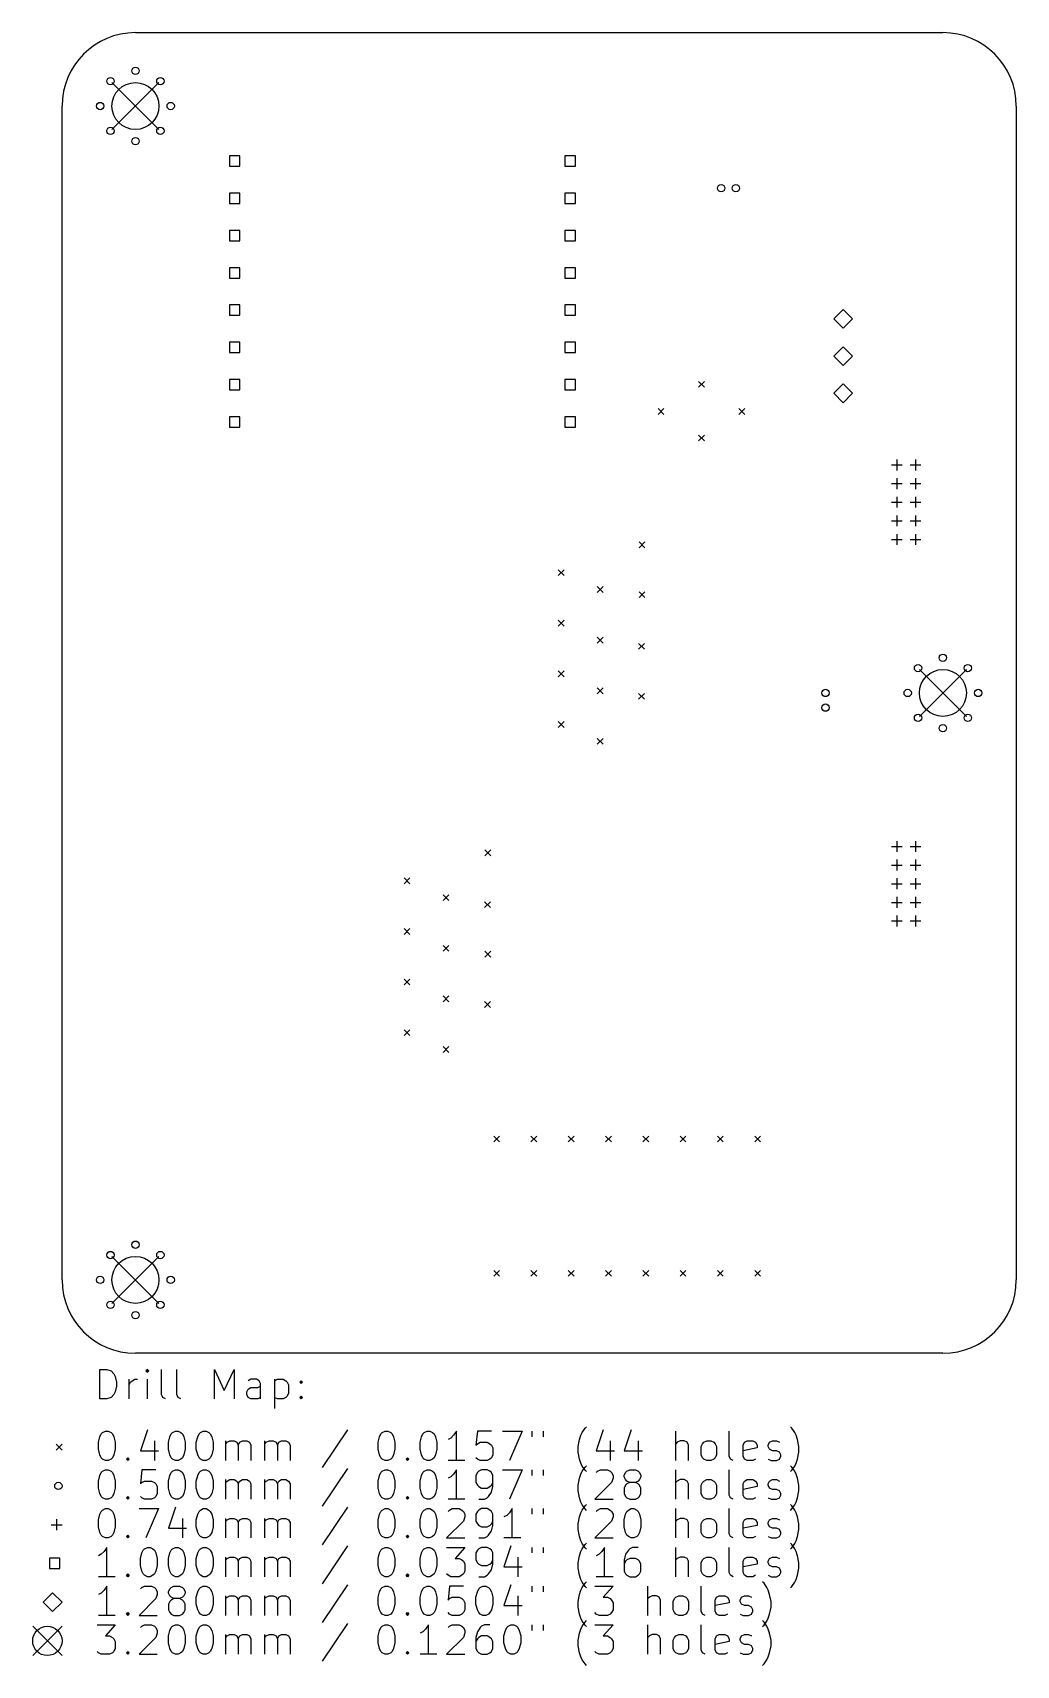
# Model space of a CAD drawing. Extents: x -2 to 65, y -21 to 90.
import ezdxf

# ---------------------------------------------------------------- set-up
doc = ezdxf.new("R2010")
doc.units = 0
doc.layers.add('BLACK', color=7, linetype='CONTINUOUS')

msp = doc.modelspace()

# ---------------------------------------------------------------- linework, layer by layer
at = {"layer": 'BLACK', "linetype": 'CONTINUOUS'}
for p, q in [((5, 90), (60, 90)), ((3.4, 86.6), (6.6, 83.4)), ((6.6, 86.6), (3.4, 83.4)), ((0, 5), (0, 85)), ((65, 85), (65, 5)), ((12.1036, 81.6036), (11.3964, 81.6036)), ((11.3964, 81.6036), (11.3964, 80.8964)), ((12.1036, 80.8964), (12.1036, 81.6036)), ((34.9636, 81.6036), (34.2564, 81.6036)), ((34.2564, 81.6036), (34.2564, 80.8964)), ((34.9636, 80.8964), (34.9636, 81.6036)), ((11.3964, 80.8964), (12.1036, 80.8964)), ((34.2564, 80.8964), (34.9636, 80.8964)), ((12.1036, 79.0636), (11.3964, 79.0636)), ((11.3964, 79.0636), (11.3964, 78.3564)), ((12.1036, 78.3564), (12.1036, 79.0636)), ((34.9636, 79.0636), (34.2564, 79.0636)), ((34.2564, 79.0636), (34.2564, 78.3564)), ((34.9636, 78.3564), (34.9636, 79.0636)), ((11.3964, 78.3564), (12.1036, 78.3564)), ((34.2564, 78.3564), (34.9636, 78.3564)), ((12.1036, 76.5236), (11.3964, 76.5236)), ((11.3964, 76.5236), (11.3964, 75.8164)), ((11.3964, 75.8164), (12.1036, 75.8164)), ((12.1036, 75.8164), (12.1036, 76.5236)), ((34.9636, 76.5236), (34.2564, 76.5236)), ((34.2564, 76.5236), (34.2564, 75.8164)), ((34.2564, 75.8164), (34.9636, 75.8164)), ((34.9636, 75.8164), (34.9636, 76.5236)), ((12.1036, 73.9836), (11.3964, 73.9836)), ((11.3964, 73.9836), (11.3964, 73.2764)), ((12.1036, 73.2764), (12.1036, 73.9836)), ((34.9636, 73.9836), (34.2564, 73.9836)), ((34.2564, 73.9836), (34.2564, 73.2764)), ((34.9636, 73.2764), (34.9636, 73.9836)), ((11.3964, 73.2764), (12.1036, 73.2764)), ((34.2564, 73.2764), (34.9636, 73.2764)), ((12.1036, 71.4436), (11.3964, 71.4436)), ((11.3964, 71.4436), (11.3964, 70.7364)), ((12.1036, 70.7364), (12.1036, 71.4436)), ((34.9636, 71.4436), (34.2564, 71.4436)), ((34.2564, 71.4436), (34.2564, 70.7364)), ((34.9636, 70.7364), (34.9636, 71.4436)), ((11.3964, 70.7364), (12.1036, 70.7364)), ((34.2564, 70.7364), (34.9636, 70.7364)), ((53.2, 71.14), (52.56, 70.5)), ((52.56, 70.5), (53.2, 69.86)), ((53.84, 70.5), (53.2, 71.14)), ((53.2, 69.86), (53.84, 70.5)), ((12.1036, 68.9036), (11.3964, 68.9036)), ((11.3964, 68.9036), (11.3964, 68.1964)), ((11.3964, 68.1964), (12.1036, 68.1964)), ((12.1036, 68.1964), (12.1036, 68.9036)), ((34.9636, 68.9036), (34.2564, 68.9036)), ((34.2564, 68.9036), (34.2564, 68.1964)), ((34.2564, 68.1964), (34.9636, 68.1964)), ((34.9636, 68.1964), (34.9636, 68.9036)), ((53.2, 68.6), (52.56, 67.96)), ((52.56, 67.96), (53.2, 67.32)), ((53.84, 67.96), (53.2, 68.6)), ((53.2, 67.32), (53.84, 67.96)), ((12.1036, 66.3636), (11.3964, 66.3636)), ((11.3964, 66.3636), (11.3964, 65.6564)), ((11.3964, 65.6564), (12.1036, 65.6564)), ((12.1036, 65.6564), (12.1036, 66.3636)), ((34.9636, 66.3636), (34.2564, 66.3636)), ((34.2564, 66.3636), (34.2564, 65.6564)), ((34.2564, 65.6564), (34.9636, 65.6564)), ((34.9636, 65.6564), (34.9636, 66.3636)), ((43.35, 66.23), (43.75, 65.83)), ((43.75, 66.23), (43.35, 65.83)), ((53.2, 66.06), (52.56, 65.42)), ((53.84, 65.42), (53.2, 66.06)), ((52.56, 65.42), (53.2, 64.78)), ((53.2, 64.78), (53.84, 65.42)), ((12.1036, 63.8236), (11.3964, 63.8236)), ((11.3964, 63.8236), (11.3964, 63.1164)), ((12.1036, 63.1164), (12.1036, 63.8236)), ((34.9636, 63.8236), (34.2564, 63.8236)), ((34.2564, 63.8236), (34.2564, 63.1164)), ((34.9636, 63.1164), (34.9636, 63.8236)), ((40.6, 64.38), (41, 63.98)), ((41, 64.38), (40.6, 63.98)), ((46.1, 64.38), (46.5, 63.98)), ((46.5, 64.38), (46.1, 63.98)), ((11.3964, 63.1164), (12.1036, 63.1164)), ((34.2564, 63.1164), (34.9636, 63.1164)), ((43.35, 62.58), (43.75, 62.18)), ((43.75, 62.58), (43.35, 62.18)), ((56.495, 60.54), (57.235, 60.54)), ((56.865, 60.91), (56.865, 60.17)), ((57.765, 60.54), (58.505, 60.54)), ((58.135, 60.91), (58.135, 60.17)), ((56.495, 59.27), (57.235, 59.27)), ((56.865, 59.64), (56.865, 58.9)), ((57.765, 59.27), (58.505, 59.27)), ((58.135, 59.64), (58.135, 58.9)), ((56.495, 58), (57.235, 58)), ((56.865, 58.37), (56.865, 57.63)), ((57.765, 58), (58.505, 58)), ((58.135, 58.37), (58.135, 57.63)), ((56.865, 57.1), (56.865, 56.36)), ((58.135, 57.1), (58.135, 56.36)), ((56.495, 56.73), (57.235, 56.73)), ((56.865, 55.83), (56.865, 55.09)), ((57.765, 56.73), (58.505, 56.73)), ((58.135, 55.83), (58.135, 55.09)), ((39.3, 55.3), (39.7, 54.9)), ((39.7, 55.3), (39.3, 54.9)), ((56.495, 55.46), (57.235, 55.46)), ((57.765, 55.46), (58.505, 55.46)), ((33.8, 53.4), (34.2, 53)), ((34.2, 53.4), (33.8, 53)), ((36.45, 52.25), (36.85, 51.85)), ((36.85, 52.25), (36.45, 51.85)), ((39.3, 51.9), (39.7, 51.5)), ((39.7, 51.9), (39.3, 51.5)), ((33.8, 49.95), (34.2, 49.55)), ((34.2, 49.95), (33.8, 49.55)), ((36.45, 48.8), (36.85, 48.4)), ((36.85, 48.8), (36.45, 48.4)), ((39.275, 48.375), (39.675, 47.975)), ((39.675, 48.375), (39.275, 47.975)), ((33.8, 46.5), (34.2, 46.1)), ((34.2, 46.5), (33.8, 46.1)), ((58.4, 46.6), (61.6, 43.4)), ((61.6, 46.6), (58.4, 43.4)), ((36.45, 45.35), (36.85, 44.95)), ((36.85, 45.35), (36.45, 44.95)), ((39.275, 44.975), (39.675, 44.575)), ((39.675, 44.975), (39.275, 44.575)), ((33.8, 43.05), (34.2, 42.65)), ((34.2, 43.05), (33.8, 42.65)), ((36.45, 41.9), (36.85, 41.5)), ((36.85, 41.9), (36.45, 41.5)), ((56.495, 34.54), (57.235, 34.54)), ((56.865, 34.91), (56.865, 34.17)), ((57.765, 34.54), (58.505, 34.54)), ((58.135, 34.91), (58.135, 34.17)), ((28.8, 34.3), (29.2, 33.9)), ((29.2, 34.3), (28.8, 33.9)), ((56.865, 33.64), (56.865, 32.9)), ((58.135, 33.64), (58.135, 32.9)), ((23.3, 32.4), (23.7, 32)), ((23.7, 32.4), (23.3, 32)), ((56.495, 33.27), (57.235, 33.27)), ((56.865, 32.37), (56.865, 31.63)), ((57.765, 33.27), (58.505, 33.27)), ((58.135, 32.37), (58.135, 31.63)), ((25.95, 31.25), (26.35, 30.85)), ((26.35, 31.25), (25.95, 30.85)), ((56.495, 32), (57.235, 32)), ((57.765, 32), (58.505, 32)), ((28.775, 30.775), (29.175, 30.375)), ((29.175, 30.775), (28.775, 30.375)), ((56.495, 30.73), (57.235, 30.73)), ((56.865, 31.1), (56.865, 30.36)), ((57.765, 30.73), (58.505, 30.73)), ((58.135, 31.1), (58.135, 30.36)), ((23.3, 28.95), (23.7, 28.55)), ((23.7, 28.95), (23.3, 28.55)), ((56.495, 29.46), (57.235, 29.46)), ((56.865, 29.83), (56.865, 29.09)), ((57.765, 29.46), (58.505, 29.46)), ((58.135, 29.83), (58.135, 29.09)), ((25.95, 27.8), (26.35, 27.4)), ((26.35, 27.8), (25.95, 27.4)), ((28.8, 27.4), (29.2, 27)), ((29.2, 27.4), (28.8, 27)), ((23.3, 25.5), (23.7, 25.1)), ((23.7, 25.5), (23.3, 25.1)), ((25.95, 24.35), (26.35, 23.95)), ((26.35, 24.35), (25.95, 23.95)), ((28.775, 23.975), (29.175, 23.575)), ((29.175, 23.975), (28.775, 23.575)), ((23.3, 22.05), (23.7, 21.65)), ((23.7, 22.05), (23.3, 21.65)), ((25.95, 20.9), (26.35, 20.5)), ((26.35, 20.9), (25.95, 20.5)), ((29.4, 14.8), (29.8, 14.4)), ((29.8, 14.8), (29.4, 14.4)), ((31.94, 14.8), (32.34, 14.4)), ((32.34, 14.8), (31.94, 14.4)), ((34.48, 14.8), (34.88, 14.4)), ((34.88, 14.8), (34.48, 14.4)), ((37.02, 14.8), (37.42, 14.4)), ((37.42, 14.8), (37.02, 14.4)), ((39.56, 14.8), (39.96, 14.4)), ((39.96, 14.8), (39.56, 14.4)), ((42.1, 14.8), (42.5, 14.4)), ((42.5, 14.8), (42.1, 14.4)), ((44.64, 14.8), (45.04, 14.4)), ((45.04, 14.8), (44.64, 14.4)), ((47.18, 14.8), (47.58, 14.4)), ((47.58, 14.8), (47.18, 14.4)), ((3.4, 6.6), (6.6, 3.4)), ((6.6, 6.6), (3.4, 3.4)), ((29.4, 5.65), (29.8, 5.25)), ((29.8, 5.65), (29.4, 5.25)), ((31.94, 5.65), (32.34, 5.25)), ((32.34, 5.65), (31.94, 5.25)), ((34.48, 5.65), (34.88, 5.25)), ((34.88, 5.65), (34.48, 5.25)), ((37.02, 5.65), (37.42, 5.25)), ((37.42, 5.65), (37.02, 5.25)), ((39.56, 5.65), (39.96, 5.25)), ((39.96, 5.65), (39.56, 5.25)), ((42.1, 5.65), (42.5, 5.25)), ((42.5, 5.65), (42.1, 5.25)), ((44.64, 5.65), (45.04, 5.25)), ((45.04, 5.65), (44.64, 5.25)), ((47.18, 5.65), (47.58, 5.25)), ((47.58, 5.65), (47.18, 5.25)), ((60, 0), (5, 0)), ((2.57569, -3.10526), (2.57569, -1.10526)), ((2.57569, -1.10526), (3.05188, -1.10526)), ((3.05188, -1.10526), (3.33759, -1.2005)), ((5.81378, -1.10526), (5.71855, -1.2005)), ((5.90902, -1.2005), (5.81378, -1.10526)), ((5.81378, -1.10526), (5.81378, -1.29574)), ((6.76617, -2.81955), (6.76617, -1.10526)), ((7.81378, -2.81955), (7.81378, -1.10526)), ((10.3852, -3.10526), (10.3852, -1.10526)), ((10.3852, -1.10526), (11.0519, -2.53383)), ((11.0519, -2.53383), (11.7185, -1.10526)), ((11.7185, -1.10526), (11.7185, -3.10526)), ((3.33759, -1.2005), (3.52807, -1.39098)), ((3.52807, -1.39098), (3.62331, -1.58145)), ((3.62331, -1.58145), (3.71855, -1.9624)), ((3.71855, -1.9624), (3.71855, -2.24812)), ((4.57569, -3.10526), (4.57569, -1.77193)), ((4.57569, -2.15288), (4.67093, -1.9624)), ((4.67093, -1.9624), (4.76617, -1.86717)), ((4.76617, -1.86717), (4.95664, -1.77193)), ((4.95664, -1.77193), (5.14712, -1.77193)), ((5.71855, -1.2005), (5.81378, -1.29574)), ((5.81378, -1.29574), (5.90902, -1.2005)), ((5.81378, -3.10526), (5.81378, -1.77193)), ((12.8614, -1.77193), (12.6709, -1.86717)), ((13.2424, -1.77193), (12.8614, -1.77193)), ((13.4328, -1.86717), (13.2424, -1.77193)), ((13.5281, -2.05764), (13.4328, -1.86717)), ((13.5281, -3.10526), (13.5281, -2.05764)), ((14.4805, -1.77193), (14.4805, -3.77193)), ((14.4805, -1.86717), (14.6709, -1.77193)), ((14.6709, -1.77193), (15.0519, -1.77193)), ((15.0519, -1.77193), (15.2424, -1.86717)), ((15.2424, -1.86717), (15.3376, -1.9624)), ((15.3376, -1.9624), (15.4328, -2.15288)), ((15.4328, -2.15288), (15.4328, -2.72431)), ((16.1947, -1.9624), (16.29, -1.86717)), ((16.29, -2.05764), (16.1947, -1.9624)), ((16.29, -1.86717), (16.3852, -1.9624)), ((16.29, -1.86717), (16.29, -2.05764)), ((16.3852, -1.9624), (16.29, -2.05764)), ((3.05188, -3.10526), (2.57569, -3.10526)), ((3.33759, -3.01002), (3.05188, -3.10526)), ((3.52807, -2.81955), (3.33759, -3.01002)), ((3.62331, -2.62907), (3.52807, -2.81955)), ((3.71855, -2.24812), (3.62331, -2.62907)), ((6.8614, -3.01002), (6.76617, -2.81955)), ((7.05188, -3.10526), (6.8614, -3.01002)), ((7.90902, -3.01002), (7.81378, -2.81955)), ((8.0995, -3.10526), (7.90902, -3.01002)), ((12.5757, -2.62907), (12.6709, -2.43859)), ((12.5757, -2.81955), (12.5757, -2.62907)), ((12.6709, -3.01002), (12.5757, -2.81955)), ((12.6709, -2.43859), (12.8614, -2.34336)), ((12.8614, -3.10526), (12.6709, -3.01002)), ((12.8614, -2.34336), (13.3376, -2.34336)), ((13.3376, -3.10526), (12.8614, -3.10526)), ((13.3376, -2.34336), (13.5281, -2.24812)), ((13.5281, -3.01002), (13.3376, -3.10526)), ((14.6709, -3.10526), (14.4805, -3.01002)), ((15.0519, -3.10526), (14.6709, -3.10526)), ((15.2424, -3.01002), (15.0519, -3.10526)), ((15.3376, -2.91478), (15.2424, -3.01002)), ((15.4328, -2.72431), (15.3376, -2.91478)), ((16.1947, -3.01002), (16.29, -2.91478)), ((16.29, -3.10526), (16.1947, -3.01002)), ((16.29, -2.91478), (16.3852, -3.01002)), ((16.29, -2.91478), (16.29, -3.10526)), ((16.3852, -3.01002), (16.29, -3.10526)), ((2.57569, -5.68621), (2.67093, -5.49574)), ((2.67093, -5.49574), (2.76617, -5.4005)), ((2.76617, -5.4005), (2.95664, -5.30526)), ((2.95664, -5.30526), (3.14712, -5.30526)), ((3.14712, -5.30526), (3.33759, -5.4005)), ((3.33759, -5.4005), (3.43283, -5.49574)), ((3.43283, -5.49574), (3.52807, -5.68621)), ((5.81378, -5.21002), (5.33759, -6.63859)), ((7.33759, -5.68621), (7.43283, -5.49574)), ((7.43283, -5.49574), (7.52807, -5.4005)), ((7.52807, -5.4005), (7.71855, -5.30526)), ((7.71855, -5.30526), (7.90902, -5.30526)), ((7.90902, -5.30526), (8.0995, -5.4005)), ((8.0995, -5.4005), (8.19474, -5.49574)), ((8.19474, -5.49574), (8.28998, -5.68621)), ((9.24236, -5.68621), (9.3376, -5.49574)), ((9.3376, -5.49574), (9.43283, -5.4005)), ((9.43283, -5.4005), (9.62331, -5.30526)), ((9.62331, -5.30526), (9.81378, -5.30526)), ((9.81378, -5.30526), (10.0043, -5.4005)), ((10.0043, -5.4005), (10.0995, -5.49574)), ((10.0995, -5.49574), (10.1947, -5.68621)), ((19.4328, -5.21002), (17.7185, -7.78145)), ((21.6233, -5.68621), (21.7185, -5.49574)), ((21.7185, -5.49574), (21.8138, -5.4005)), ((21.8138, -5.4005), (22.0043, -5.30526)), ((22.0043, -5.30526), (22.1947, -5.30526)), ((22.1947, -5.30526), (22.3852, -5.4005)), ((22.3852, -5.4005), (22.4805, -5.49574)), ((22.4805, -5.49574), (22.5757, -5.68621)), ((24.4805, -5.68621), (24.5757, -5.49574)), ((24.5757, -5.49574), (24.6709, -5.4005)), ((24.6709, -5.4005), (24.8614, -5.30526)), ((24.8614, -5.30526), (25.0519, -5.30526)), ((25.0519, -5.30526), (25.2424, -5.4005)), ((25.2424, -5.4005), (25.3376, -5.49574)), ((25.3376, -5.49574), (25.4328, -5.68621)), ((26.8614, -5.30526), (26.6709, -5.59098)), ((26.8614, -7.30526), (26.8614, -5.30526)), ((28.29, -5.30526), (28.1947, -6.25764)), ((29.2424, -5.30526), (28.29, -5.30526)), ((30.0043, -5.30526), (31.3376, -5.30526)), ((31.3376, -5.30526), (30.4805, -7.30526)), ((32.0043, -5.30526), (32.0043, -5.68621)), ((32.7662, -5.30526), (32.7662, -5.68621)), ((35.3376, -5.59098), (35.4328, -5.4005)), ((35.4328, -5.4005), (35.6233, -5.11478)), ((35.6233, -5.11478), (35.7185, -5.01955)), ((36.8614, -5.21002), (36.3852, -6.63859)), ((38.7662, -5.21002), (38.29, -6.63859)), ((41.8138, -7.30526), (41.8138, -5.30526)), ((45.4328, -7.01955), (45.4328, -5.30526)), ((49.7185, -5.11478), (49.6233, -5.01955)), ((49.909, -5.4005), (49.7185, -5.11478)), ((50.0043, -5.59098), (49.909, -5.4005)), ((-0.4005, -6.2005), (-0.0005, -6.6005)), ((-0.0005, -6.2005), (-0.4005, -6.6005)), ((2.48045, -6.06717), (2.57569, -5.68621)), ((2.48045, -6.54336), (2.48045, -6.06717)), ((2.57569, -6.92431), (2.48045, -6.54336)), ((3.52807, -5.68621), (3.62331, -6.06717)), ((3.62331, -6.54336), (3.52807, -6.92431)), ((3.62331, -6.06717), (3.62331, -6.54336)), ((5.33759, -6.63859), (6.57569, -6.63859)), ((6.28998, -5.97193), (6.28998, -7.30526)), ((7.24236, -6.06717), (7.33759, -5.68621)), ((7.24236, -6.54336), (7.24236, -6.06717)), ((7.33759, -6.92431), (7.24236, -6.54336)), ((8.28998, -5.68621), (8.38521, -6.06717)), ((8.38521, -6.54336), (8.28998, -6.92431)), ((8.38521, -6.06717), (8.38521, -6.54336)), ((9.14712, -6.06717), (9.24236, -5.68621)), ((9.14712, -6.54336), (9.14712, -6.06717)), ((9.24236, -6.92431), (9.14712, -6.54336)), ((10.1947, -5.68621), (10.29, -6.06717)), ((10.29, -6.54336), (10.1947, -6.92431)), ((10.29, -6.06717), (10.29, -6.54336)), ((11.1471, -7.30526), (11.1471, -5.97193)), ((11.1471, -6.1624), (11.2424, -6.06717)), ((11.2424, -6.06717), (11.4328, -5.97193)), ((11.4328, -5.97193), (11.7185, -5.97193)), ((11.7185, -5.97193), (11.909, -6.06717)), ((11.909, -6.06717), (12.0043, -6.25764)), ((12.0043, -6.25764), (12.0995, -6.06717)), ((12.0043, -6.25764), (12.0043, -7.30526)), ((12.0995, -6.06717), (12.29, -5.97193)), ((12.29, -5.97193), (12.5757, -5.97193)), ((12.5757, -5.97193), (12.7662, -6.06717)), ((12.7662, -6.06717), (12.8614, -6.25764)), ((12.8614, -6.25764), (12.8614, -7.30526)), ((13.8138, -7.30526), (13.8138, -5.97193)), ((13.8138, -6.1624), (13.909, -6.06717)), ((13.909, -6.06717), (14.0995, -5.97193)), ((14.0995, -5.97193), (14.3852, -5.97193)), ((14.3852, -5.97193), (14.5757, -6.06717)), ((14.5757, -6.06717), (14.6709, -6.25764)), ((14.6709, -6.25764), (14.7662, -6.06717)), ((14.6709, -6.25764), (14.6709, -7.30526)), ((14.7662, -6.06717), (14.9566, -5.97193)), ((14.9566, -5.97193), (15.2424, -5.97193)), ((15.2424, -5.97193), (15.4328, -6.06717)), ((15.4328, -6.06717), (15.5281, -6.25764)), ((15.5281, -6.25764), (15.5281, -7.30526)), ((21.5281, -6.06717), (21.6233, -5.68621)), ((21.5281, -6.54336), (21.5281, -6.06717)), ((21.6233, -6.92431), (21.5281, -6.54336)), ((22.5757, -5.68621), (22.6709, -6.06717)), ((22.6709, -6.54336), (22.5757, -6.92431)), ((22.6709, -6.06717), (22.6709, -6.54336)), ((24.3852, -6.06717), (24.4805, -5.68621)), ((24.3852, -6.54336), (24.3852, -6.06717)), ((24.4805, -6.92431), (24.3852, -6.54336)), ((25.4328, -5.68621), (25.5281, -6.06717)), ((25.5281, -6.54336), (25.4328, -6.92431)), ((25.5281, -6.06717), (25.5281, -6.54336)), ((26.4805, -5.78145), (26.29, -5.87669)), ((26.6709, -5.59098), (26.4805, -5.78145)), ((28.1947, -6.25764), (28.29, -6.1624)), ((28.29, -6.1624), (28.4805, -6.06717)), ((28.4805, -6.06717), (28.9566, -6.06717)), ((28.9566, -6.06717), (29.1471, -6.1624)), ((29.1471, -6.1624), (29.2424, -6.25764)), ((29.2424, -6.25764), (29.3376, -6.44812)), ((29.3376, -6.44812), (29.3376, -6.92431)), ((35.1471, -6.35288), (35.2424, -5.87669)), ((35.1471, -6.73383), (35.1471, -6.35288)), ((35.2424, -5.87669), (35.3376, -5.59098)), ((36.3852, -6.63859), (37.6233, -6.63859)), ((37.3376, -5.97193), (37.3376, -7.30526)), ((38.29, -6.63859), (39.5281, -6.63859)), ((39.2424, -5.97193), (39.2424, -7.30526)), ((41.909, -6.06717), (41.8138, -6.1624)), ((42.0995, -5.97193), (41.909, -6.06717)), ((42.3852, -5.97193), (42.0995, -5.97193)), ((42.5757, -6.06717), (42.3852, -5.97193)), ((42.6709, -6.25764), (42.5757, -6.06717)), ((42.6709, -7.30526), (42.6709, -6.25764)), ((43.5281, -6.35288), (43.6233, -6.1624)), ((43.5281, -6.92431), (43.5281, -6.35288)), ((43.6233, -6.1624), (43.7185, -6.06717)), ((43.7185, -6.06717), (43.909, -5.97193)), ((43.909, -5.97193), (44.1947, -5.97193)), ((44.1947, -5.97193), (44.3852, -6.06717)), ((44.3852, -6.06717), (44.4805, -6.1624)), ((44.4805, -6.1624), (44.5757, -6.35288)), ((44.5757, -6.35288), (44.5757, -6.92431)), ((46.3852, -6.25764), (46.4805, -6.06717)), ((46.3852, -7.01955), (46.3852, -6.25764)), ((47.3376, -6.44812), (46.3852, -6.63859)), ((46.4805, -6.06717), (46.6709, -5.97193)), ((46.6709, -5.97193), (47.0519, -5.97193)), ((47.0519, -5.97193), (47.2424, -6.06717)), ((47.2424, -6.06717), (47.3376, -6.25764)), ((47.3376, -6.25764), (47.3376, -6.44812)), ((48.0995, -6.25764), (48.1947, -6.06717)), ((48.0995, -6.35288), (48.0995, -6.25764)), ((48.1947, -6.54336), (48.0995, -6.35288)), ((48.1947, -6.06717), (48.3852, -5.97193)), ((48.3852, -6.63859), (48.1947, -6.54336)), ((48.3852, -5.97193), (48.6709, -5.97193)), ((48.6709, -6.63859), (48.3852, -6.63859)), ((48.6709, -5.97193), (48.8614, -6.06717)), ((48.8614, -6.73383), (48.6709, -6.63859)), ((50.0995, -5.87669), (50.0043, -5.59098)), ((50.1947, -6.35288), (50.0995, -5.87669)), ((50.1947, -6.73383), (50.1947, -6.35288)), ((2.67093, -7.11478), (2.57569, -6.92431)), ((2.76617, -7.21002), (2.67093, -7.11478)), ((2.95664, -7.30526), (2.76617, -7.21002)), ((3.14712, -7.30526), (2.95664, -7.30526)), ((3.33759, -7.21002), (3.14712, -7.30526)), ((3.43283, -7.11478), (3.33759, -7.21002)), ((3.52807, -6.92431), (3.43283, -7.11478)), ((4.38521, -7.21002), (4.48045, -7.11478)), ((4.48045, -7.30526), (4.38521, -7.21002)), ((4.48045, -7.11478), (4.57569, -7.21002)), ((4.48045, -7.11478), (4.48045, -7.30526)), ((4.57569, -7.21002), (4.48045, -7.30526)), ((7.43283, -7.11478), (7.33759, -6.92431)), ((7.52807, -7.21002), (7.43283, -7.11478)), ((7.71855, -7.30526), (7.52807, -7.21002)), ((7.90902, -7.30526), (7.71855, -7.30526)), ((8.0995, -7.21002), (7.90902, -7.30526)), ((8.19474, -7.11478), (8.0995, -7.21002)), ((8.28998, -6.92431), (8.19474, -7.11478)), ((9.3376, -7.11478), (9.24236, -6.92431)), ((9.43283, -7.21002), (9.3376, -7.11478)), ((9.62331, -7.30526), (9.43283, -7.21002)), ((9.81378, -7.30526), (9.62331, -7.30526)), ((10.0043, -7.21002), (9.81378, -7.30526)), ((10.0995, -7.11478), (10.0043, -7.21002)), ((10.1947, -6.92431), (10.0995, -7.11478)), ((21.7185, -7.11478), (21.6233, -6.92431)), ((21.8138, -7.21002), (21.7185, -7.11478)), ((22.0043, -7.30526), (21.8138, -7.21002)), ((22.1947, -7.30526), (22.0043, -7.30526)), ((22.3852, -7.21002), (22.1947, -7.30526)), ((22.4805, -7.11478), (22.3852, -7.21002)), ((22.5757, -6.92431), (22.4805, -7.11478)), ((23.4328, -7.21002), (23.5281, -7.11478)), ((23.5281, -7.30526), (23.4328, -7.21002)), ((23.5281, -7.11478), (23.6233, -7.21002)), ((23.5281, -7.11478), (23.5281, -7.30526)), ((23.6233, -7.21002), (23.5281, -7.30526)), ((24.5757, -7.11478), (24.4805, -6.92431)), ((24.6709, -7.21002), (24.5757, -7.11478)), ((24.8614, -7.30526), (24.6709, -7.21002)), ((25.0519, -7.30526), (24.8614, -7.30526)), ((25.2424, -7.21002), (25.0519, -7.30526)), ((25.3376, -7.11478), (25.2424, -7.21002)), ((25.4328, -6.92431), (25.3376, -7.11478)), ((27.4328, -7.30526), (26.29, -7.30526)), ((28.29, -7.21002), (28.1947, -7.11478)), ((28.4805, -7.30526), (28.29, -7.21002)), ((28.9566, -7.30526), (28.4805, -7.30526)), ((29.1471, -7.21002), (28.9566, -7.30526)), ((29.2424, -7.11478), (29.1471, -7.21002)), ((29.3376, -6.92431), (29.2424, -7.11478)), ((35.2424, -7.21002), (35.1471, -6.73383)), ((35.3376, -7.49574), (35.2424, -7.21002)), ((35.4328, -7.68621), (35.3376, -7.49574)), ((35.6233, -7.97193), (35.4328, -7.68621)), ((35.4328, -8.0405), (35.6233, -7.75479)), ((35.6233, -7.75479), (35.7185, -7.65955)), ((43.6233, -7.11478), (43.5281, -6.92431)), ((43.7185, -7.21002), (43.6233, -7.11478)), ((43.909, -7.30526), (43.7185, -7.21002)), ((44.1947, -7.30526), (43.909, -7.30526)), ((44.3852, -7.21002), (44.1947, -7.30526)), ((44.4805, -7.11478), (44.3852, -7.21002)), ((44.5757, -6.92431), (44.4805, -7.11478)), ((45.5281, -7.21002), (45.4328, -7.01955)), ((45.7185, -7.30526), (45.5281, -7.21002)), ((46.4805, -7.21002), (46.3852, -7.01955)), ((46.6709, -7.30526), (46.4805, -7.21002)), ((47.0519, -7.30526), (46.6709, -7.30526)), ((47.2424, -7.21002), (47.0519, -7.30526)), ((48.0995, -7.21002), (48.29, -7.30526)), ((48.29, -7.30526), (48.6709, -7.30526)), ((48.6709, -7.30526), (48.8614, -7.21002)), ((48.9566, -6.92431), (48.8614, -6.73383)), ((48.8614, -7.21002), (48.9566, -7.01955)), ((48.9566, -7.01955), (48.9566, -6.92431)), ((49.7185, -7.75479), (49.6233, -7.65955)), ((49.7185, -7.97193), (49.909, -7.68621)), ((49.909, -8.0405), (49.7185, -7.75479)), ((49.909, -7.68621), (50.0043, -7.49574)), ((50.0043, -7.49574), (50.0995, -7.21002)), ((50.0995, -7.21002), (50.1947, -6.73383)), ((2.48045, -8.70717), (2.57569, -8.32621)), ((2.48045, -9.18336), (2.48045, -8.70717)), ((2.57569, -8.32621), (2.67093, -8.13574)), ((2.67093, -8.13574), (2.76617, -8.0405)), ((2.76617, -8.0405), (2.95664, -7.94526)), ((2.95664, -7.94526), (3.14712, -7.94526)), ((3.14712, -7.94526), (3.33759, -8.0405)), ((3.33759, -8.0405), (3.43283, -8.13574)), ((3.43283, -8.13574), (3.52807, -8.32621)), ((3.52807, -8.32621), (3.62331, -8.70717)), ((3.62331, -8.70717), (3.62331, -9.18336)), ((5.43283, -7.94526), (5.33759, -8.89764)), ((5.33759, -8.89764), (5.43283, -8.8024)), ((6.38521, -7.94526), (5.43283, -7.94526)), ((5.43283, -8.8024), (5.62331, -8.70717)), ((5.62331, -8.70717), (6.0995, -8.70717)), ((6.0995, -8.70717), (6.28998, -8.8024)), ((6.28998, -8.8024), (6.38521, -8.89764)), ((6.38521, -8.89764), (6.48045, -9.08812)), ((7.24236, -8.70717), (7.33759, -8.32621)), ((7.24236, -9.18336), (7.24236, -8.70717)), ((7.33759, -8.32621), (7.43283, -8.13574)), ((7.43283, -8.13574), (7.52807, -8.0405)), ((7.52807, -8.0405), (7.71855, -7.94526)), ((7.71855, -7.94526), (7.90902, -7.94526)), ((7.90902, -7.94526), (8.0995, -8.0405)), ((8.0995, -8.0405), (8.19474, -8.13574)), ((8.19474, -8.13574), (8.28998, -8.32621)), ((8.28998, -8.32621), (8.38521, -8.70717)), ((8.38521, -8.70717), (8.38521, -9.18336)), ((9.14712, -8.70717), (9.24236, -8.32621)), ((9.14712, -9.18336), (9.14712, -8.70717)), ((9.24236, -8.32621), (9.3376, -8.13574)), ((9.3376, -8.13574), (9.43283, -8.0405)), ((9.43283, -8.0405), (9.62331, -7.94526)), ((9.62331, -7.94526), (9.81378, -7.94526)), ((9.81378, -7.94526), (10.0043, -8.0405)), ((10.0043, -8.0405), (10.0995, -8.13574)), ((10.0995, -8.13574), (10.1947, -8.32621)), ((10.1947, -8.32621), (10.29, -8.70717)), ((10.29, -8.70717), (10.29, -9.18336)), ((11.1471, -9.94526), (11.1471, -8.61193)), ((11.1471, -8.8024), (11.2424, -8.70717)), ((11.2424, -8.70717), (11.4328, -8.61193)), ((11.4328, -8.61193), (11.7185, -8.61193)), ((11.7185, -8.61193), (11.909, -8.70717)), ((11.909, -8.70717), (12.0043, -8.89764)), ((12.0043, -8.89764), (12.0995, -8.70717)), ((12.0043, -8.89764), (12.0043, -9.94526)), ((12.0995, -8.70717), (12.29, -8.61193)), ((12.29, -8.61193), (12.5757, -8.61193)), ((12.5757, -8.61193), (12.7662, -8.70717)), ((12.7662, -8.70717), (12.8614, -8.89764)), ((12.8614, -8.89764), (12.8614, -9.94526)), ((13.8138, -9.94526), (13.8138, -8.61193)), ((13.8138, -8.8024), (13.909, -8.70717)), ((13.909, -8.70717), (14.0995, -8.61193)), ((14.0995, -8.61193), (14.3852, -8.61193)), ((14.3852, -8.61193), (14.5757, -8.70717)), ((14.5757, -8.70717), (14.6709, -8.89764)), ((14.6709, -8.89764), (14.7662, -8.70717)), ((14.6709, -8.89764), (14.6709, -9.94526)), ((14.7662, -8.70717), (14.9566, -8.61193)), ((14.9566, -8.61193), (15.2424, -8.61193)), ((15.2424, -8.61193), (15.4328, -8.70717)), ((15.4328, -8.70717), (15.5281, -8.89764)), ((15.5281, -8.89764), (15.5281, -9.94526)), ((19.4328, -7.85002), (17.7185, -10.4215)), ((21.5281, -8.70717), (21.6233, -8.32621)), ((21.5281, -9.18336), (21.5281, -8.70717)), ((21.6233, -8.32621), (21.7185, -8.13574)), ((21.7185, -8.13574), (21.8138, -8.0405)), ((21.8138, -8.0405), (22.0043, -7.94526)), ((22.0043, -7.94526), (22.1947, -7.94526)), ((22.1947, -7.94526), (22.3852, -8.0405)), ((22.3852, -8.0405), (22.4805, -8.13574)), ((22.4805, -8.13574), (22.5757, -8.32621)), ((22.5757, -8.32621), (22.6709, -8.70717)), ((22.6709, -8.70717), (22.6709, -9.18336)), ((24.3852, -8.70717), (24.4805, -8.32621)), ((24.3852, -9.18336), (24.3852, -8.70717)), ((24.4805, -8.32621), (24.5757, -8.13574)), ((24.5757, -8.13574), (24.6709, -8.0405)), ((24.6709, -8.0405), (24.8614, -7.94526)), ((24.8614, -7.94526), (25.0519, -7.94526)), ((25.0519, -7.94526), (25.2424, -8.0405)), ((25.2424, -8.0405), (25.3376, -8.13574)), ((25.3376, -8.13574), (25.4328, -8.32621)), ((25.4328, -8.32621), (25.5281, -8.70717)), ((25.5281, -8.70717), (25.5281, -9.18336)), ((26.4805, -8.42145), (26.29, -8.51669)), ((26.6709, -8.23098), (26.4805, -8.42145)), ((26.8614, -7.94526), (26.6709, -8.23098)), ((26.8614, -9.94526), (26.8614, -7.94526)), ((28.29, -8.13574), (28.1947, -8.32621)), ((28.1947, -8.32621), (28.1947, -8.8024)), ((28.1947, -8.8024), (28.29, -8.99288)), ((28.3852, -8.0405), (28.29, -8.13574)), ((28.5757, -7.94526), (28.3852, -8.0405)), ((28.9566, -7.94526), (28.5757, -7.94526)), ((29.1471, -8.0405), (28.9566, -7.94526)), ((29.2424, -8.13574), (29.1471, -8.0405)), ((29.3376, -8.32621), (29.2424, -8.13574)), ((29.2424, -8.99288), (29.3376, -8.8024)), ((29.3376, -9.08812), (29.3376, -8.32621)), ((30.0043, -7.94526), (31.3376, -7.94526)), ((31.3376, -7.94526), (30.4805, -9.94526)), ((32.0043, -7.94526), (32.0043, -8.32621)), ((32.7662, -7.94526), (32.7662, -8.32621)), ((35.1471, -8.99288), (35.2424, -8.51669)), ((35.2424, -8.51669), (35.3376, -8.23098)), ((35.3376, -8.23098), (35.4328, -8.0405)), ((35.7185, -8.06717), (35.6233, -7.97193)), ((37.4328, -8.8024), (36.29, -9.94526)), ((36.3852, -8.13574), (36.4805, -8.0405)), ((36.4805, -8.0405), (36.6709, -7.94526)), ((36.6709, -7.94526), (37.1471, -7.94526)), ((37.1471, -7.94526), (37.3376, -8.0405)), ((37.3376, -8.0405), (37.4328, -8.13574)), ((37.4328, -8.13574), (37.5281, -8.32621)), ((37.5281, -8.51669), (37.4328, -8.8024)), ((37.5281, -8.32621), (37.5281, -8.51669)), ((38.29, -8.32621), (38.3852, -8.13574)), ((38.29, -8.42145), (38.29, -8.32621)), ((38.3852, -8.61193), (38.29, -8.42145)), ((38.3852, -8.13574), (38.4805, -8.0405)), ((38.4805, -8.70717), (38.3852, -8.61193)), ((38.4805, -8.89764), (38.3852, -8.99288)), ((38.4805, -8.0405), (38.6709, -7.94526)), ((38.6709, -8.8024), (38.4805, -8.70717)), ((38.6709, -8.8024), (38.4805, -8.89764)), ((38.6709, -7.94526), (39.0519, -7.94526)), ((39.0519, -8.8024), (38.6709, -8.8024)), ((39.0519, -7.94526), (39.2424, -8.0405)), ((39.2424, -8.70717), (39.0519, -8.8024)), ((39.2424, -8.89764), (39.0519, -8.8024)), ((39.2424, -8.0405), (39.3376, -8.13574)), ((39.3376, -8.61193), (39.2424, -8.70717)), ((39.3376, -8.99288), (39.2424, -8.89764)), ((39.3376, -8.13574), (39.4328, -8.32621)), ((39.4328, -8.42145), (39.3376, -8.61193)), ((39.4328, -8.32621), (39.4328, -8.42145)), ((41.8138, -9.94526), (41.8138, -7.94526)), ((41.909, -8.70717), (41.8138, -8.8024)), ((42.0995, -8.61193), (41.909, -8.70717)), ((42.3852, -8.61193), (42.0995, -8.61193)), ((42.5757, -8.70717), (42.3852, -8.61193)), ((42.6709, -8.89764), (42.5757, -8.70717)), ((42.6709, -9.94526), (42.6709, -8.89764)), ((43.5281, -8.99288), (43.6233, -8.8024)), ((43.6233, -8.8024), (43.7185, -8.70717)), ((43.7185, -8.70717), (43.909, -8.61193)), ((43.909, -8.61193), (44.1947, -8.61193)), ((44.1947, -8.61193), (44.3852, -8.70717)), ((44.3852, -8.70717), (44.4805, -8.8024)), ((44.4805, -8.8024), (44.5757, -8.99288)), ((45.4328, -9.65955), (45.4328, -7.94526)), ((46.3852, -8.89764), (46.4805, -8.70717)), ((46.3852, -9.65955), (46.3852, -8.89764)), ((46.4805, -8.70717), (46.6709, -8.61193)), ((46.6709, -8.61193), (47.0519, -8.61193)), ((47.0519, -8.61193), (47.2424, -8.70717)), ((47.2424, -8.70717), (47.3376, -8.89764)), ((47.3376, -8.89764), (47.3376, -9.08812)), ((48.0995, -8.89764), (48.1947, -8.70717)), ((48.0995, -8.99288), (48.0995, -8.89764)), ((48.1947, -8.70717), (48.3852, -8.61193)), ((48.3852, -8.61193), (48.6709, -8.61193)), ((48.6709, -8.61193), (48.8614, -8.70717)), ((49.6233, -8.06717), (49.7185, -7.97193)), ((50.0043, -8.23098), (49.909, -8.0405)), ((50.0995, -8.51669), (50.0043, -8.23098)), ((50.1947, -8.99288), (50.0995, -8.51669)), ((2.57569, -9.56431), (2.48045, -9.18336)), ((2.67093, -9.75479), (2.57569, -9.56431)), ((2.76617, -9.85002), (2.67093, -9.75479)), ((2.95664, -9.94526), (2.76617, -9.85002)), ((3.14712, -9.94526), (2.95664, -9.94526)), ((3.33759, -9.85002), (3.14712, -9.94526)), ((3.43283, -9.75479), (3.33759, -9.85002)), ((3.52807, -9.56431), (3.43283, -9.75479)), ((3.62331, -9.18336), (3.52807, -9.56431)), ((4.38521, -9.85002), (4.48045, -9.75479)), ((4.48045, -9.94526), (4.38521, -9.85002)), ((4.48045, -9.75479), (4.57569, -9.85002)), ((4.48045, -9.75479), (4.48045, -9.94526)), ((4.57569, -9.85002), (4.48045, -9.94526)), ((5.43283, -9.85002), (5.33759, -9.75479)), ((5.62331, -9.94526), (5.43283, -9.85002)), ((6.0995, -9.94526), (5.62331, -9.94526)), ((6.28998, -9.85002), (6.0995, -9.94526)), ((6.38521, -9.75479), (6.28998, -9.85002)), ((6.48045, -9.56431), (6.38521, -9.75479)), ((6.48045, -9.08812), (6.48045, -9.56431)), ((7.33759, -9.56431), (7.24236, -9.18336)), ((7.43283, -9.75479), (7.33759, -9.56431)), ((7.52807, -9.85002), (7.43283, -9.75479)), ((7.71855, -9.94526), (7.52807, -9.85002)), ((7.90902, -9.94526), (7.71855, -9.94526)), ((8.0995, -9.85002), (7.90902, -9.94526)), ((8.19474, -9.75479), (8.0995, -9.85002)), ((8.28998, -9.56431), (8.19474, -9.75479)), ((8.38521, -9.18336), (8.28998, -9.56431)), ((9.24236, -9.56431), (9.14712, -9.18336)), ((9.3376, -9.75479), (9.24236, -9.56431)), ((9.43283, -9.85002), (9.3376, -9.75479)), ((9.62331, -9.94526), (9.43283, -9.85002)), ((9.81378, -9.94526), (9.62331, -9.94526)), ((10.0043, -9.85002), (9.81378, -9.94526)), ((10.0995, -9.75479), (10.0043, -9.85002)), ((10.1947, -9.56431), (10.0995, -9.75479)), ((10.29, -9.18336), (10.1947, -9.56431)), ((21.6233, -9.56431), (21.5281, -9.18336)), ((21.7185, -9.75479), (21.6233, -9.56431)), ((21.8138, -9.85002), (21.7185, -9.75479)), ((22.0043, -9.94526), (21.8138, -9.85002)), ((22.1947, -9.94526), (22.0043, -9.94526)), ((22.3852, -9.85002), (22.1947, -9.94526)), ((22.4805, -9.75479), (22.3852, -9.85002)), ((22.5757, -9.56431), (22.4805, -9.75479)), ((22.6709, -9.18336), (22.5757, -9.56431)), ((23.4328, -9.85002), (23.5281, -9.75479)), ((23.5281, -9.94526), (23.4328, -9.85002)), ((23.5281, -9.75479), (23.6233, -9.85002)), ((23.5281, -9.75479), (23.5281, -9.94526)), ((23.6233, -9.85002), (23.5281, -9.94526)), ((24.4805, -9.56431), (24.3852, -9.18336)), ((24.5757, -9.75479), (24.4805, -9.56431)), ((24.6709, -9.85002), (24.5757, -9.75479)), ((24.8614, -9.94526), (24.6709, -9.85002)), ((25.0519, -9.94526), (24.8614, -9.94526)), ((25.2424, -9.85002), (25.0519, -9.94526)), ((25.3376, -9.75479), (25.2424, -9.85002)), ((25.4328, -9.56431), (25.3376, -9.75479)), ((25.5281, -9.18336), (25.4328, -9.56431)), ((27.4328, -9.94526), (26.29, -9.94526)), ((28.29, -8.99288), (28.3852, -9.08812)), ((28.3852, -9.08812), (28.5757, -9.18336)), ((28.3852, -9.94526), (28.7662, -9.94526)), ((28.5757, -9.18336), (28.9566, -9.18336)), ((28.7662, -9.94526), (28.9566, -9.85002)), ((28.9566, -9.18336), (29.1471, -9.08812)), ((28.9566, -9.85002), (29.0519, -9.75479)), ((29.0519, -9.75479), (29.2424, -9.46907)), ((29.1471, -9.08812), (29.2424, -8.99288)), ((29.2424, -9.46907), (29.3376, -9.08812)), ((35.1471, -9.37383), (35.1471, -8.99288)), ((35.2424, -9.85002), (35.1471, -9.37383)), ((35.3376, -10.1357), (35.2424, -9.85002)), ((36.29, -9.94526), (37.5281, -9.94526)), ((38.3852, -8.99288), (38.29, -9.18336)), ((38.29, -9.18336), (38.29, -9.56431)), ((38.29, -9.56431), (38.3852, -9.75479)), ((38.3852, -9.75479), (38.4805, -9.85002)), ((38.4805, -9.85002), (38.6709, -9.94526)), ((38.6709, -9.94526), (39.0519, -9.94526)), ((39.0519, -9.94526), (39.2424, -9.85002)), ((39.2424, -9.85002), (39.3376, -9.75479)), ((39.4328, -9.18336), (39.3376, -8.99288)), ((39.3376, -9.75479), (39.4328, -9.56431)), ((39.4328, -9.56431), (39.4328, -9.18336)), ((43.5281, -9.56431), (43.5281, -8.99288)), ((43.6233, -9.75479), (43.5281, -9.56431)), ((43.7185, -9.85002), (43.6233, -9.75479)), ((43.909, -9.94526), (43.7185, -9.85002)), ((44.1947, -9.94526), (43.909, -9.94526)), ((44.3852, -9.85002), (44.1947, -9.94526)), ((44.4805, -9.75479), (44.3852, -9.85002)), ((44.5757, -9.56431), (44.4805, -9.75479)), ((44.5757, -8.99288), (44.5757, -9.56431)), ((45.5281, -9.85002), (45.4328, -9.65955)), ((45.7185, -9.94526), (45.5281, -9.85002)), ((47.3376, -9.08812), (46.3852, -9.27859)), ((46.4805, -9.85002), (46.3852, -9.65955)), ((46.6709, -9.94526), (46.4805, -9.85002)), ((47.0519, -9.94526), (46.6709, -9.94526)), ((47.2424, -9.85002), (47.0519, -9.94526)), ((48.1947, -9.18336), (48.0995, -8.99288)), ((48.0995, -9.85002), (48.29, -9.94526)), ((48.3852, -9.27859), (48.1947, -9.18336)), ((48.29, -9.94526), (48.6709, -9.94526)), ((48.6709, -9.27859), (48.3852, -9.27859)), ((48.8614, -9.37383), (48.6709, -9.27859)), ((48.6709, -9.94526), (48.8614, -9.85002)), ((48.9566, -9.56431), (48.8614, -9.37383)), ((48.8614, -9.85002), (48.9566, -9.65955)), ((48.9566, -9.65955), (48.9566, -9.56431)), ((50.0043, -10.1357), (50.0995, -9.85002)), ((50.0995, -9.85002), (50.1947, -9.37383)), ((50.1947, -9.37383), (50.1947, -8.99288)), ((2.48045, -11.3472), (2.57569, -10.9662)), ((2.57569, -10.9662), (2.67093, -10.7757)), ((2.67093, -10.7757), (2.76617, -10.6805)), ((2.76617, -10.6805), (2.95664, -10.5853)), ((2.95664, -10.5853), (3.14712, -10.5853)), ((3.14712, -10.5853), (3.33759, -10.6805)), ((3.33759, -10.6805), (3.43283, -10.7757)), ((3.43283, -10.7757), (3.52807, -10.9662)), ((3.52807, -10.9662), (3.62331, -11.3472)), ((5.24236, -10.5853), (6.57569, -10.5853)), ((6.57569, -10.5853), (5.71855, -12.5853)), ((7.71855, -10.49), (7.24236, -11.9186)), ((9.14712, -11.3472), (9.24236, -10.9662)), ((9.24236, -10.9662), (9.3376, -10.7757)), ((9.3376, -10.7757), (9.43283, -10.6805)), ((9.43283, -10.6805), (9.62331, -10.5853)), ((9.62331, -10.5853), (9.81378, -10.5853)), ((9.81378, -10.5853), (10.0043, -10.6805)), ((10.0043, -10.6805), (10.0995, -10.7757)), ((10.0995, -10.7757), (10.1947, -10.9662)), ((10.1947, -10.9662), (10.29, -11.3472)), ((19.4328, -10.49), (17.7185, -13.0615)), ((21.5281, -11.3472), (21.6233, -10.9662)), ((21.6233, -10.9662), (21.7185, -10.7757)), ((21.7185, -10.7757), (21.8138, -10.6805)), ((21.8138, -10.6805), (22.0043, -10.5853)), ((22.0043, -10.5853), (22.1947, -10.5853)), ((22.1947, -10.5853), (22.3852, -10.6805)), ((22.3852, -10.6805), (22.4805, -10.7757)), ((22.4805, -10.7757), (22.5757, -10.9662)), ((22.5757, -10.9662), (22.6709, -11.3472)), ((24.3852, -11.3472), (24.4805, -10.9662)), ((24.4805, -10.9662), (24.5757, -10.7757)), ((24.5757, -10.7757), (24.6709, -10.6805)), ((24.6709, -10.6805), (24.8614, -10.5853)), ((24.8614, -10.5853), (25.0519, -10.5853)), ((25.0519, -10.5853), (25.2424, -10.6805)), ((25.2424, -10.6805), (25.3376, -10.7757)), ((25.3376, -10.7757), (25.4328, -10.9662)), ((25.4328, -10.9662), (25.5281, -11.3472)), ((26.29, -10.7757), (26.3852, -10.6805)), ((26.3852, -10.6805), (26.5757, -10.5853)), ((26.5757, -10.5853), (27.0519, -10.5853)), ((27.0519, -10.5853), (27.2424, -10.6805)), ((27.2424, -10.6805), (27.3376, -10.7757)), ((27.3376, -10.7757), (27.4328, -10.9662)), ((27.4328, -10.9662), (27.4328, -11.1567)), ((28.29, -10.7757), (28.1947, -10.9662)), ((28.1947, -10.9662), (28.1947, -11.4424)), ((28.3852, -10.6805), (28.29, -10.7757)), ((28.5757, -10.5853), (28.3852, -10.6805)), ((28.9566, -10.5853), (28.5757, -10.5853)), ((29.1471, -10.6805), (28.9566, -10.5853)), ((29.2424, -10.7757), (29.1471, -10.6805)), ((29.3376, -10.9662), (29.2424, -10.7757)), ((29.3376, -11.7281), (29.3376, -10.9662)), ((30.29, -11.0615), (30.0995, -11.1567)), ((30.4805, -10.871), (30.29, -11.0615)), ((30.6709, -10.5853), (30.4805, -10.871)), ((30.6709, -12.5853), (30.6709, -10.5853)), ((32.0043, -10.5853), (32.0043, -10.9662)), ((32.7662, -10.5853), (32.7662, -10.9662)), ((35.2424, -11.1567), (35.3376, -10.871)), ((35.4328, -10.3262), (35.3376, -10.1357)), ((35.3376, -10.871), (35.4328, -10.6805)), ((35.6233, -10.6119), (35.4328, -10.3262)), ((35.4328, -10.6805), (35.6233, -10.3948)), ((35.6233, -10.3948), (35.7185, -10.2995)), ((35.7185, -10.7072), (35.6233, -10.6119)), ((36.3852, -10.7757), (36.4805, -10.6805)), ((36.4805, -10.6805), (36.6709, -10.5853)), ((36.6709, -10.5853), (37.1471, -10.5853)), ((37.1471, -10.5853), (37.3376, -10.6805)), ((37.3376, -10.6805), (37.4328, -10.7757)), ((37.4328, -10.7757), (37.5281, -10.9662)), ((37.5281, -10.9662), (37.5281, -11.1567)), ((38.29, -11.3472), (38.3852, -10.9662)), ((38.3852, -10.9662), (38.4805, -10.7757)), ((38.4805, -10.7757), (38.5757, -10.6805)), ((38.5757, -10.6805), (38.7662, -10.5853)), ((38.7662, -10.5853), (38.9566, -10.5853)), ((38.9566, -10.5853), (39.1471, -10.6805)), ((39.1471, -10.6805), (39.2424, -10.7757)), ((39.2424, -10.7757), (39.3376, -10.9662)), ((39.3376, -10.9662), (39.4328, -11.3472)), ((41.8138, -12.5853), (41.8138, -10.5853)), ((45.4328, -12.2995), (45.4328, -10.5853)), ((49.7185, -10.3948), (49.6233, -10.2995)), ((49.6233, -10.7072), (49.7185, -10.6119)), ((49.7185, -10.6119), (49.909, -10.3262)), ((49.909, -10.6805), (49.7185, -10.3948)), ((49.909, -10.3262), (50.0043, -10.1357)), ((50.0043, -10.871), (49.909, -10.6805)), ((50.0995, -11.1567), (50.0043, -10.871)), ((-0.7405, -11.6805), (-0.0005, -11.6805)), ((-0.3705, -11.3105), (-0.3705, -12.0505)), ((2.48045, -11.8234), (2.48045, -11.3472)), ((2.57569, -12.2043), (2.48045, -11.8234)), ((2.67093, -12.3948), (2.57569, -12.2043)), ((3.52807, -12.2043), (3.43283, -12.3948)), ((3.62331, -11.8234), (3.52807, -12.2043)), ((3.62331, -11.3472), (3.62331, -11.8234)), ((7.24236, -11.9186), (8.48045, -11.9186)), ((8.19474, -11.2519), (8.19474, -12.5853)), ((9.14712, -11.8234), (9.14712, -11.3472)), ((9.24236, -12.2043), (9.14712, -11.8234)), ((9.3376, -12.3948), (9.24236, -12.2043)), ((10.1947, -12.2043), (10.0995, -12.3948)), ((10.29, -11.8234), (10.1947, -12.2043)), ((10.29, -11.3472), (10.29, -11.8234)), ((11.1471, -12.5853), (11.1471, -11.2519)), ((11.1471, -11.4424), (11.2424, -11.3472)), ((11.2424, -11.3472), (11.4328, -11.2519)), ((11.4328, -11.2519), (11.7185, -11.2519)), ((11.7185, -11.2519), (11.909, -11.3472)), ((11.909, -11.3472), (12.0043, -11.5376)), ((12.0043, -11.5376), (12.0995, -11.3472)), ((12.0043, -11.5376), (12.0043, -12.5853)), ((12.0995, -11.3472), (12.29, -11.2519)), ((12.29, -11.2519), (12.5757, -11.2519)), ((12.5757, -11.2519), (12.7662, -11.3472)), ((12.7662, -11.3472), (12.8614, -11.5376)), ((12.8614, -11.5376), (12.8614, -12.5853)), ((13.8138, -12.5853), (13.8138, -11.2519)), ((13.8138, -11.4424), (13.909, -11.3472)), ((13.909, -11.3472), (14.0995, -11.2519)), ((14.0995, -11.2519), (14.3852, -11.2519)), ((14.3852, -11.2519), (14.5757, -11.3472)), ((14.5757, -11.3472), (14.6709, -11.5376)), ((14.6709, -11.5376), (14.7662, -11.3472)), ((14.6709, -11.5376), (14.6709, -12.5853)), ((14.7662, -11.3472), (14.9566, -11.2519)), ((14.9566, -11.2519), (15.2424, -11.2519)), ((15.2424, -11.2519), (15.4328, -11.3472)), ((15.4328, -11.3472), (15.5281, -11.5376)), ((15.5281, -11.5376), (15.5281, -12.5853)), ((21.5281, -11.8234), (21.5281, -11.3472)), ((21.6233, -12.2043), (21.5281, -11.8234)), ((21.7185, -12.3948), (21.6233, -12.2043)), ((22.5757, -12.2043), (22.4805, -12.3948)), ((22.6709, -11.8234), (22.5757, -12.2043)), ((22.6709, -11.3472), (22.6709, -11.8234)), ((24.3852, -11.8234), (24.3852, -11.3472)), ((24.4805, -12.2043), (24.3852, -11.8234)), ((24.5757, -12.3948), (24.4805, -12.2043)), ((25.4328, -12.2043), (25.3376, -12.3948)), ((25.5281, -11.8234), (25.4328, -12.2043)), ((25.5281, -11.3472), (25.5281, -11.8234)), ((27.3376, -11.4424), (26.1947, -12.5853)), ((27.4328, -11.1567), (27.3376, -11.4424)), ((28.1947, -11.4424), (28.29, -11.6329)), ((28.29, -11.6329), (28.3852, -11.7281)), ((28.3852, -11.7281), (28.5757, -11.8234)), ((28.5757, -11.8234), (28.9566, -11.8234)), ((28.9566, -11.8234), (29.1471, -11.7281)), ((29.0519, -12.3948), (29.2424, -12.1091)), ((29.1471, -11.7281), (29.2424, -11.6329)), ((29.2424, -11.6329), (29.3376, -11.4424)), ((29.2424, -12.1091), (29.3376, -11.7281)), ((35.1471, -11.6329), (35.2424, -11.1567)), ((35.1471, -12.0138), (35.1471, -11.6329)), ((35.2424, -12.49), (35.1471, -12.0138)), ((37.4328, -11.4424), (36.29, -12.5853)), ((37.5281, -11.1567), (37.4328, -11.4424)), ((38.29, -11.8234), (38.29, -11.3472)), ((38.3852, -12.2043), (38.29, -11.8234)), ((38.4805, -12.3948), (38.3852, -12.2043)), ((39.3376, -12.2043), (39.2424, -12.3948)), ((39.4328, -11.8234), (39.3376, -12.2043)), ((39.4328, -11.3472), (39.4328, -11.8234)), ((41.909, -11.3472), (41.8138, -11.4424)), ((42.0995, -11.2519), (41.909, -11.3472)), ((42.3852, -11.2519), (42.0995, -11.2519)), ((42.5757, -11.3472), (42.3852, -11.2519)), ((42.6709, -11.5376), (42.5757, -11.3472)), ((42.6709, -12.5853), (42.6709, -11.5376)), ((43.5281, -11.6329), (43.6233, -11.4424)), ((43.5281, -12.2043), (43.5281, -11.6329)), ((43.6233, -12.3948), (43.5281, -12.2043)), ((43.6233, -11.4424), (43.7185, -11.3472)), ((43.7185, -11.3472), (43.909, -11.2519)), ((43.909, -11.2519), (44.1947, -11.2519)), ((44.1947, -11.2519), (44.3852, -11.3472)), ((44.3852, -11.3472), (44.4805, -11.4424)), ((44.4805, -11.4424), (44.5757, -11.6329)), ((44.5757, -12.2043), (44.4805, -12.3948)), ((44.5757, -11.6329), (44.5757, -12.2043)), ((46.3852, -11.5376), (46.4805, -11.3472)), ((46.3852, -12.2995), (46.3852, -11.5376)), ((47.3376, -11.7281), (46.3852, -11.9186)), ((46.4805, -11.3472), (46.6709, -11.2519)), ((46.6709, -11.2519), (47.0519, -11.2519)), ((47.0519, -11.2519), (47.2424, -11.3472)), ((47.2424, -11.3472), (47.3376, -11.5376)), ((47.3376, -11.5376), (47.3376, -11.7281)), ((48.0995, -11.5376), (48.1947, -11.3472)), ((48.0995, -11.6329), (48.0995, -11.5376)), ((48.1947, -11.8234), (48.0995, -11.6329)), ((48.1947, -11.3472), (48.3852, -11.2519)), ((48.3852, -11.9186), (48.1947, -11.8234)), ((48.3852, -11.2519), (48.6709, -11.2519)), ((48.6709, -11.9186), (48.3852, -11.9186)), ((48.6709, -11.2519), (48.8614, -11.3472)), ((48.8614, -12.0138), (48.6709, -11.9186)), ((48.9566, -12.2043), (48.8614, -12.0138)), ((48.9566, -12.2995), (48.9566, -12.2043)), ((50.1947, -11.6329), (50.0995, -11.1567)), ((50.0995, -12.49), (50.1947, -12.0138)), ((50.1947, -12.0138), (50.1947, -11.6329)), ((2.76617, -12.49), (2.67093, -12.3948)), ((2.95664, -12.5853), (2.76617, -12.49)), ((3.05188, -13.2253), (2.8614, -13.511)), ((3.14712, -12.5853), (2.95664, -12.5853)), ((3.05188, -15.2253), (3.05188, -13.2253)), ((3.33759, -12.49), (3.14712, -12.5853)), ((3.43283, -12.3948), (3.33759, -12.49)), ((4.38521, -12.49), (4.48045, -12.3948)), ((4.48045, -12.5853), (4.38521, -12.49)), ((4.48045, -12.3948), (4.57569, -12.49)), ((4.48045, -12.3948), (4.48045, -12.5853)), ((4.57569, -12.49), (4.48045, -12.5853)), ((5.52807, -13.4157), (5.62331, -13.3205)), ((5.62331, -13.3205), (5.81378, -13.2253)), ((5.81378, -13.2253), (6.00426, -13.2253)), ((6.00426, -13.2253), (6.19474, -13.3205)), ((6.19474, -13.3205), (6.28998, -13.4157)), ((7.43283, -13.4157), (7.52807, -13.3205)), ((7.52807, -13.3205), (7.71855, -13.2253)), ((7.71855, -13.2253), (7.90902, -13.2253)), ((7.90902, -13.2253), (8.0995, -13.3205)), ((8.0995, -13.3205), (8.19474, -13.4157)), ((9.43283, -12.49), (9.3376, -12.3948)), ((9.3376, -13.4157), (9.43283, -13.3205)), ((9.62331, -12.5853), (9.43283, -12.49)), ((9.43283, -13.3205), (9.62331, -13.2253)), ((9.81378, -12.5853), (9.62331, -12.5853)), ((9.62331, -13.2253), (9.81378, -13.2253)), ((10.0043, -12.49), (9.81378, -12.5853)), ((9.81378, -13.2253), (10.0043, -13.3205)), ((10.0995, -12.3948), (10.0043, -12.49)), ((10.0043, -13.3205), (10.0995, -13.4157)), ((19.4328, -13.13), (17.7185, -15.7015)), ((21.8138, -12.49), (21.7185, -12.3948)), ((21.7185, -13.4157), (21.8138, -13.3205)), ((22.0043, -12.5853), (21.8138, -12.49)), ((21.8138, -13.3205), (22.0043, -13.2253)), ((22.1947, -12.5853), (22.0043, -12.5853)), ((22.0043, -13.2253), (22.1947, -13.2253)), ((22.3852, -12.49), (22.1947, -12.5853)), ((22.1947, -13.2253), (22.3852, -13.3205)), ((22.4805, -12.3948), (22.3852, -12.49)), ((22.3852, -13.3205), (22.4805, -13.4157)), ((23.4328, -12.49), (23.5281, -12.3948)), ((23.5281, -12.5853), (23.4328, -12.49)), ((23.5281, -12.3948), (23.6233, -12.49)), ((23.5281, -12.3948), (23.5281, -12.5853)), ((23.6233, -12.49), (23.5281, -12.5853)), ((24.6709, -12.49), (24.5757, -12.3948)), ((24.5757, -13.4157), (24.6709, -13.3205)), ((24.8614, -12.5853), (24.6709, -12.49)), ((24.6709, -13.3205), (24.8614, -13.2253)), ((25.0519, -12.5853), (24.8614, -12.5853)), ((24.8614, -13.2253), (25.0519, -13.2253)), ((25.2424, -12.49), (25.0519, -12.5853)), ((25.0519, -13.2253), (25.2424, -13.3205)), ((25.3376, -12.3948), (25.2424, -12.49)), ((25.2424, -13.3205), (25.3376, -13.4157)), ((26.1947, -12.5853), (27.4328, -12.5853)), ((26.1947, -13.2253), (27.4328, -13.2253)), ((27.4328, -13.2253), (26.7662, -13.9872)), ((28.3852, -13.3205), (28.29, -13.4157)), ((28.3852, -12.5853), (28.7662, -12.5853)), ((28.5757, -13.2253), (28.3852, -13.3205)), ((28.9566, -13.2253), (28.5757, -13.2253)), ((28.7662, -12.5853), (28.9566, -12.49)), ((28.9566, -12.49), (29.0519, -12.3948)), ((29.1471, -13.3205), (28.9566, -13.2253)), ((29.2424, -13.4157), (29.1471, -13.3205)), ((31.2424, -12.5853), (30.0995, -12.5853)), ((30.5757, -13.13), (30.0995, -14.5586)), ((32.0043, -13.2253), (32.0043, -13.6062)), ((32.7662, -13.2253), (32.7662, -13.6062)), ((35.3376, -12.7757), (35.2424, -12.49)), ((35.4328, -12.9662), (35.3376, -12.7757)), ((35.3376, -13.511), (35.4328, -13.3205)), ((35.6233, -13.2519), (35.4328, -12.9662)), ((35.4328, -13.3205), (35.6233, -13.0348)), ((35.6233, -13.0348), (35.7185, -12.9395)), ((35.7185, -13.3472), (35.6233, -13.2519)), ((36.29, -12.5853), (37.5281, -12.5853)), ((36.9566, -13.2253), (36.7662, -13.511)), ((36.9566, -15.2253), (36.9566, -13.2253)), ((38.5757, -12.49), (38.4805, -12.3948)), ((38.7662, -12.5853), (38.5757, -12.49)), ((38.6709, -13.3205), (38.5757, -13.4157)), ((38.8614, -13.2253), (38.6709, -13.3205)), ((38.9566, -12.5853), (38.7662, -12.5853)), ((39.2424, -13.2253), (38.8614, -13.2253)), ((39.1471, -12.49), (38.9566, -12.5853)), ((39.2424, -12.3948), (39.1471, -12.49)), ((41.8138, -15.2253), (41.8138, -13.2253)), ((43.7185, -12.49), (43.6233, -12.3948)), ((43.909, -12.5853), (43.7185, -12.49)), ((44.1947, -12.5853), (43.909, -12.5853)), ((44.3852, -12.49), (44.1947, -12.5853)), ((44.4805, -12.3948), (44.3852, -12.49)), ((45.5281, -12.49), (45.4328, -12.2995)), ((45.4328, -14.9395), (45.4328, -13.2253)), ((45.7185, -12.5853), (45.5281, -12.49)), ((46.4805, -12.49), (46.3852, -12.2995)), ((46.6709, -12.5853), (46.4805, -12.49)), ((47.0519, -12.5853), (46.6709, -12.5853)), ((47.2424, -12.49), (47.0519, -12.5853)), ((48.0995, -12.49), (48.29, -12.5853)), ((48.29, -12.5853), (48.6709, -12.5853)), ((48.6709, -12.5853), (48.8614, -12.49)), ((48.8614, -12.49), (48.9566, -12.2995)), ((49.7185, -13.0348), (49.6233, -12.9395)), ((49.6233, -13.3472), (49.7185, -13.2519)), ((49.7185, -13.2519), (49.909, -12.9662)), ((49.909, -13.3205), (49.7185, -13.0348)), ((49.909, -12.9662), (50.0043, -12.7757)), ((50.0043, -13.511), (49.909, -13.3205)), ((50.0043, -12.7757), (50.0995, -12.49)), ((-0.14694, -13.9669), (-0.85406, -13.9669)), ((-0.85406, -13.9669), (-0.85406, -14.6741)), ((-0.14694, -14.6741), (-0.14694, -13.9669)), ((2.67093, -13.7015), (2.48045, -13.7967)), ((2.8614, -13.511), (2.67093, -13.7015)), ((5.33759, -13.9872), (5.43283, -13.6062)), ((5.33759, -14.4634), (5.33759, -13.9872)), ((5.43283, -14.8443), (5.33759, -14.4634)), ((5.43283, -13.6062), (5.52807, -13.4157)), ((6.28998, -13.4157), (6.38521, -13.6062)), ((6.38521, -13.6062), (6.48045, -13.9872)), ((6.48045, -14.4634), (6.38521, -14.8443)), ((6.48045, -13.9872), (6.48045, -14.4634)), ((7.24236, -13.9872), (7.33759, -13.6062)), ((7.24236, -14.4634), (7.24236, -13.9872)), ((7.33759, -14.8443), (7.24236, -14.4634)), ((7.33759, -13.6062), (7.43283, -13.4157)), ((8.19474, -13.4157), (8.28998, -13.6062)), ((8.28998, -13.6062), (8.38521, -13.9872)), ((8.38521, -14.4634), (8.28998, -14.8443)), ((8.38521, -13.9872), (8.38521, -14.4634)), ((9.14712, -13.9872), (9.24236, -13.6062)), ((9.14712, -14.4634), (9.14712, -13.9872)), ((9.24236, -14.8443), (9.14712, -14.4634)), ((9.24236, -13.6062), (9.3376, -13.4157)), ((10.0995, -13.4157), (10.1947, -13.6062)), ((10.1947, -13.6062), (10.29, -13.9872)), ((10.29, -14.4634), (10.1947, -14.8443)), ((10.29, -13.9872), (10.29, -14.4634)), ((11.1471, -15.2253), (11.1471, -13.8919)), ((11.1471, -14.0824), (11.2424, -13.9872)), ((11.2424, -13.9872), (11.4328, -13.8919)), ((11.4328, -13.8919), (11.7185, -13.8919)), ((11.7185, -13.8919), (11.909, -13.9872)), ((11.909, -13.9872), (12.0043, -14.1776)), ((12.0043, -14.1776), (12.0995, -13.9872)), ((12.0043, -14.1776), (12.0043, -15.2253)), ((12.0995, -13.9872), (12.29, -13.8919)), ((12.29, -13.8919), (12.5757, -13.8919)), ((12.5757, -13.8919), (12.7662, -13.9872)), ((12.7662, -13.9872), (12.8614, -14.1776)), ((12.8614, -14.1776), (12.8614, -15.2253)), ((13.8138, -15.2253), (13.8138, -13.8919)), ((13.8138, -14.0824), (13.909, -13.9872)), ((13.909, -13.9872), (14.0995, -13.8919)), ((14.0995, -13.8919), (14.3852, -13.8919)), ((14.3852, -13.8919), (14.5757, -13.9872)), ((14.5757, -13.9872), (14.6709, -14.1776)), ((14.6709, -14.1776), (14.7662, -13.9872)), ((14.6709, -14.1776), (14.6709, -15.2253)), ((14.7662, -13.9872), (14.9566, -13.8919)), ((14.9566, -13.8919), (15.2424, -13.8919)), ((15.2424, -13.8919), (15.4328, -13.9872)), ((15.4328, -13.9872), (15.5281, -14.1776)), ((15.5281, -14.1776), (15.5281, -15.2253)), ((21.5281, -13.9872), (21.6233, -13.6062)), ((21.5281, -14.4634), (21.5281, -13.9872)), ((21.6233, -14.8443), (21.5281, -14.4634)), ((21.6233, -13.6062), (21.7185, -13.4157)), ((22.4805, -13.4157), (22.5757, -13.6062)), ((22.5757, -13.6062), (22.6709, -13.9872)), ((22.6709, -14.4634), (22.5757, -14.8443)), ((22.6709, -13.9872), (22.6709, -14.4634)), ((24.3852, -13.9872), (24.4805, -13.6062)), ((24.3852, -14.4634), (24.3852, -13.9872)), ((24.4805, -14.8443), (24.3852, -14.4634)), ((24.4805, -13.6062), (24.5757, -13.4157)), ((25.3376, -13.4157), (25.4328, -13.6062)), ((25.4328, -13.6062), (25.5281, -13.9872)), ((25.5281, -14.4634), (25.4328, -14.8443)), ((25.5281, -13.9872), (25.5281, -14.4634)), ((26.7662, -13.9872), (27.0519, -13.9872)), ((27.0519, -13.9872), (27.2424, -14.0824)), ((27.2424, -14.0824), (27.3376, -14.1776)), ((27.3376, -14.1776), (27.4328, -14.3681)), ((27.4328, -14.3681), (27.4328, -14.8443)), ((28.29, -13.4157), (28.1947, -13.6062)), ((28.1947, -13.6062), (28.1947, -14.0824)), ((28.1947, -14.0824), (28.29, -14.2729)), ((28.29, -14.2729), (28.3852, -14.3681)), ((28.3852, -14.3681), (28.5757, -14.4634)), ((28.5757, -14.4634), (28.9566, -14.4634)), ((28.9566, -14.4634), (29.1471, -14.3681)), ((29.1471, -14.3681), (29.2424, -14.2729)), ((29.3376, -13.6062), (29.2424, -13.4157)), ((29.2424, -14.2729), (29.3376, -14.0824)), ((29.2424, -14.7491), (29.3376, -14.3681)), ((29.3376, -14.3681), (29.3376, -13.6062)), ((31.0519, -13.8919), (31.0519, -15.2253)), ((35.1471, -14.2729), (35.2424, -13.7967)), ((35.1471, -14.6538), (35.1471, -14.2729)), ((35.2424, -13.7967), (35.3376, -13.511)), ((36.5757, -13.7015), (36.3852, -13.7967)), ((36.7662, -13.511), (36.5757, -13.7015)), ((38.3852, -13.7015), (38.29, -14.0824)), ((38.29, -14.0824), (38.29, -14.8443)), ((38.3852, -14.1776), (38.29, -14.3681)), ((38.5757, -13.4157), (38.3852, -13.7015)), ((38.4805, -14.0824), (38.3852, -14.1776)), ((38.6709, -13.9872), (38.4805, -14.0824)), ((39.0519, -13.9872), (38.6709, -13.9872)), ((39.2424, -14.0824), (39.0519, -13.9872)), ((39.3376, -14.1776), (39.2424, -14.0824)), ((39.4328, -14.3681), (39.3376, -14.1776)), ((39.4328, -14.8443), (39.4328, -14.3681)), ((41.909, -13.9872), (41.8138, -14.0824)), ((42.0995, -13.8919), (41.909, -13.9872)), ((42.3852, -13.8919), (42.0995, -13.8919)), ((42.5757, -13.9872), (42.3852, -13.8919)), ((42.6709, -14.1776), (42.5757, -13.9872)), ((42.6709, -15.2253), (42.6709, -14.1776)), ((43.5281, -14.2729), (43.6233, -14.0824)), ((43.5281, -14.8443), (43.5281, -14.2729)), ((43.6233, -14.0824), (43.7185, -13.9872)), ((43.7185, -13.9872), (43.909, -13.8919)), ((43.909, -13.8919), (44.1947, -13.8919)), ((44.1947, -13.8919), (44.3852, -13.9872)), ((44.3852, -13.9872), (44.4805, -14.0824)), ((44.4805, -14.0824), (44.5757, -14.2729)), ((44.5757, -14.2729), (44.5757, -14.8443)), ((46.3852, -14.1776), (46.4805, -13.9872)), ((46.3852, -14.9395), (46.3852, -14.1776)), ((47.3376, -14.3681), (46.3852, -14.5586)), ((46.4805, -13.9872), (46.6709, -13.8919)), ((46.6709, -13.8919), (47.0519, -13.8919)), ((47.0519, -13.8919), (47.2424, -13.9872)), ((47.2424, -13.9872), (47.3376, -14.1776)), ((47.3376, -14.1776), (47.3376, -14.3681)), ((48.0995, -14.1776), (48.1947, -13.9872)), ((48.0995, -14.2729), (48.0995, -14.1776)), ((48.1947, -14.4634), (48.0995, -14.2729)), ((48.1947, -13.9872), (48.3852, -13.8919)), ((48.3852, -14.5586), (48.1947, -14.4634)), ((48.3852, -13.8919), (48.6709, -13.8919)), ((48.6709, -13.8919), (48.8614, -13.9872)), ((50.0995, -13.7967), (50.0043, -13.511)), ((50.1947, -14.2729), (50.0995, -13.7967)), ((50.1947, -14.6538), (50.1947, -14.2729)), ((-0.85406, -14.6741), (-0.14694, -14.6741)), ((3.62331, -15.2253), (2.48045, -15.2253)), ((4.38521, -15.13), (4.48045, -15.0348)), ((4.48045, -15.2253), (4.38521, -15.13)), ((4.48045, -15.0348), (4.57569, -15.13)), ((4.48045, -15.0348), (4.48045, -15.2253)), ((4.57569, -15.13), (4.48045, -15.2253)), ((5.52807, -15.0348), (5.43283, -14.8443)), ((5.62331, -15.13), (5.52807, -15.0348)), ((5.81378, -15.2253), (5.62331, -15.13)), ((6.00426, -15.2253), (5.81378, -15.2253)), ((6.19474, -15.13), (6.00426, -15.2253)), ((6.28998, -15.0348), (6.19474, -15.13)), ((6.38521, -14.8443), (6.28998, -15.0348)), ((7.43283, -15.0348), (7.33759, -14.8443)), ((7.52807, -15.13), (7.43283, -15.0348)), ((7.71855, -15.2253), (7.52807, -15.13)), ((7.90902, -15.2253), (7.71855, -15.2253)), ((8.0995, -15.13), (7.90902, -15.2253)), ((8.19474, -15.0348), (8.0995, -15.13)), ((8.28998, -14.8443), (8.19474, -15.0348)), ((9.3376, -15.0348), (9.24236, -14.8443)), ((9.43283, -15.13), (9.3376, -15.0348)), ((9.62331, -15.2253), (9.43283, -15.13)), ((9.81378, -15.2253), (9.62331, -15.2253)), ((10.0043, -15.13), (9.81378, -15.2253)), ((10.0995, -15.0348), (10.0043, -15.13)), ((10.1947, -14.8443), (10.0995, -15.0348)), ((21.7185, -15.0348), (21.6233, -14.8443)), ((21.8138, -15.13), (21.7185, -15.0348)), ((22.0043, -15.2253), (21.8138, -15.13)), ((22.1947, -15.2253), (22.0043, -15.2253)), ((22.3852, -15.13), (22.1947, -15.2253)), ((22.4805, -15.0348), (22.3852, -15.13)), ((22.5757, -14.8443), (22.4805, -15.0348)), ((23.4328, -15.13), (23.5281, -15.0348)), ((23.5281, -15.2253), (23.4328, -15.13)), ((23.5281, -15.0348), (23.6233, -15.13)), ((23.5281, -15.0348), (23.5281, -15.2253)), ((23.6233, -15.13), (23.5281, -15.2253)), ((24.5757, -15.0348), (24.4805, -14.8443)), ((24.6709, -15.13), (24.5757, -15.0348)), ((24.8614, -15.2253), (24.6709, -15.13)), ((25.0519, -15.2253), (24.8614, -15.2253)), ((25.2424, -15.13), (25.0519, -15.2253)), ((25.3376, -15.0348), (25.2424, -15.13)), ((25.4328, -14.8443), (25.3376, -15.0348)), ((26.29, -15.13), (26.1947, -15.0348)), ((26.4805, -15.2253), (26.29, -15.13)), ((27.0519, -15.2253), (26.4805, -15.2253)), ((27.2424, -15.13), (27.0519, -15.2253)), ((27.3376, -15.0348), (27.2424, -15.13)), ((27.4328, -14.8443), (27.3376, -15.0348)), ((28.3852, -15.2253), (28.7662, -15.2253)), ((28.7662, -15.2253), (28.9566, -15.13)), ((28.9566, -15.13), (29.0519, -15.0348)), ((29.0519, -15.0348), (29.2424, -14.7491)), ((30.0995, -14.5586), (31.3376, -14.5586)), ((35.2424, -15.13), (35.1471, -14.6538)), ((35.3376, -15.4157), (35.2424, -15.13)), ((35.4328, -15.6062), (35.3376, -15.4157)), ((37.5281, -15.2253), (36.3852, -15.2253)), ((38.29, -14.8443), (38.3852, -15.0348)), ((38.3852, -15.0348), (38.4805, -15.13)), ((38.4805, -15.13), (38.6709, -15.2253)), ((38.6709, -15.2253), (39.0519, -15.2253)), ((39.0519, -15.2253), (39.2424, -15.13)), ((39.2424, -15.13), (39.3376, -15.0348)), ((39.3376, -15.0348), (39.4328, -14.8443)), ((43.6233, -15.0348), (43.5281, -14.8443)), ((43.7185, -15.13), (43.6233, -15.0348)), ((43.909, -15.2253), (43.7185, -15.13)), ((44.1947, -15.2253), (43.909, -15.2253)), ((44.3852, -15.13), (44.1947, -15.2253)), ((44.4805, -15.0348), (44.3852, -15.13)), ((44.5757, -14.8443), (44.4805, -15.0348)), ((45.5281, -15.13), (45.4328, -14.9395)), ((45.7185, -15.2253), (45.5281, -15.13)), ((46.4805, -15.13), (46.3852, -14.9395)), ((46.6709, -15.2253), (46.4805, -15.13)), ((47.0519, -15.2253), (46.6709, -15.2253)), ((47.2424, -15.13), (47.0519, -15.2253)), ((48.0995, -15.13), (48.29, -15.2253)), ((48.29, -15.2253), (48.6709, -15.2253)), ((48.6709, -14.5586), (48.3852, -14.5586)), ((48.8614, -14.6538), (48.6709, -14.5586)), ((48.6709, -15.2253), (48.8614, -15.13)), ((48.9566, -14.8443), (48.8614, -14.6538)), ((48.8614, -15.13), (48.9566, -14.9395)), ((48.9566, -14.9395), (48.9566, -14.8443)), ((49.909, -15.6062), (50.0043, -15.4157)), ((50.0043, -15.4157), (50.0995, -15.13)), ((50.0995, -15.13), (50.1947, -14.6538)), ((-0.6405, -16.3205), (-1.2805, -16.9605)), ((-0.0005, -16.9605), (-0.6405, -16.3205)), ((2.67093, -16.3415), (2.48045, -16.4367)), ((2.8614, -16.151), (2.67093, -16.3415)), ((3.05188, -15.8653), (2.8614, -16.151)), ((3.05188, -17.8653), (3.05188, -15.8653)), ((5.33759, -16.0557), (5.43283, -15.9605)), ((5.43283, -15.9605), (5.62331, -15.8653)), ((5.62331, -15.8653), (6.0995, -15.8653)), ((6.0995, -15.8653), (6.28998, -15.9605)), ((6.28998, -15.9605), (6.38521, -16.0557)), ((6.38521, -16.0557), (6.48045, -16.2462)), ((6.48045, -16.4367), (6.38521, -16.7224)), ((6.48045, -16.2462), (6.48045, -16.4367)), ((7.24236, -16.2462), (7.33759, -16.0557)), ((7.24236, -16.3415), (7.24236, -16.2462)), ((7.33759, -16.5319), (7.24236, -16.3415)), ((7.33759, -16.0557), (7.43283, -15.9605)), ((7.43283, -16.6272), (7.33759, -16.5319)), ((7.43283, -15.9605), (7.62331, -15.8653)), ((7.62331, -16.7224), (7.43283, -16.6272)), ((7.62331, -15.8653), (8.00426, -15.8653)), ((8.00426, -15.8653), (8.19474, -15.9605)), ((8.19474, -16.6272), (8.00426, -16.7224)), ((8.19474, -15.9605), (8.28998, -16.0557)), ((8.28998, -16.5319), (8.19474, -16.6272)), ((8.28998, -16.0557), (8.38521, -16.2462)), ((8.38521, -16.3415), (8.28998, -16.5319)), ((8.38521, -16.2462), (8.38521, -16.3415)), ((9.14712, -16.6272), (9.24236, -16.2462)), ((9.14712, -17.1034), (9.14712, -16.6272)), ((9.24236, -16.2462), (9.3376, -16.0557)), ((9.3376, -16.0557), (9.43283, -15.9605)), ((9.43283, -15.9605), (9.62331, -15.8653)), ((9.62331, -15.8653), (9.81378, -15.8653)), ((9.81378, -15.8653), (10.0043, -15.9605)), ((10.0043, -15.9605), (10.0995, -16.0557)), ((10.0995, -16.0557), (10.1947, -16.2462)), ((10.1947, -16.2462), (10.29, -16.6272)), ((10.29, -16.6272), (10.29, -17.1034)), ((11.1471, -17.8653), (11.1471, -16.5319)), ((11.1471, -16.7224), (11.2424, -16.6272)), ((11.2424, -16.6272), (11.4328, -16.5319)), ((11.4328, -16.5319), (11.7185, -16.5319)), ((11.7185, -16.5319), (11.909, -16.6272)), ((11.909, -16.6272), (12.0043, -16.8176)), ((12.0043, -16.8176), (12.0995, -16.6272)), ((12.0995, -16.6272), (12.29, -16.5319)), ((12.29, -16.5319), (12.5757, -16.5319)), ((12.5757, -16.5319), (12.7662, -16.6272)), ((12.7662, -16.6272), (12.8614, -16.8176)), ((13.8138, -17.8653), (13.8138, -16.5319)), ((13.8138, -16.7224), (13.909, -16.6272)), ((13.909, -16.6272), (14.0995, -16.5319)), ((14.0995, -16.5319), (14.3852, -16.5319)), ((14.3852, -16.5319), (14.5757, -16.6272)), ((14.5757, -16.6272), (14.6709, -16.8176)), ((14.6709, -16.8176), (14.7662, -16.6272)), ((14.7662, -16.6272), (14.9566, -16.5319)), ((14.9566, -16.5319), (15.2424, -16.5319)), ((15.2424, -16.5319), (15.4328, -16.6272)), ((15.4328, -16.6272), (15.5281, -16.8176)), ((19.4328, -15.77), (17.7185, -18.3415)), ((21.5281, -16.6272), (21.6233, -16.2462)), ((21.5281, -17.1034), (21.5281, -16.6272)), ((21.6233, -16.2462), (21.7185, -16.0557)), ((21.7185, -16.0557), (21.8138, -15.9605)), ((21.8138, -15.9605), (22.0043, -15.8653)), ((22.0043, -15.8653), (22.1947, -15.8653)), ((22.1947, -15.8653), (22.3852, -15.9605)), ((22.3852, -15.9605), (22.4805, -16.0557)), ((22.4805, -16.0557), (22.5757, -16.2462)), ((22.5757, -16.2462), (22.6709, -16.6272)), ((22.6709, -16.6272), (22.6709, -17.1034)), ((24.3852, -16.6272), (24.4805, -16.2462)), ((24.3852, -17.1034), (24.3852, -16.6272)), ((24.4805, -16.2462), (24.5757, -16.0557)), ((24.5757, -16.0557), (24.6709, -15.9605)), ((24.6709, -15.9605), (24.8614, -15.8653)), ((24.8614, -15.8653), (25.0519, -15.8653)), ((25.0519, -15.8653), (25.2424, -15.9605)), ((25.2424, -15.9605), (25.3376, -16.0557)), ((25.3376, -16.0557), (25.4328, -16.2462)), ((25.4328, -16.2462), (25.5281, -16.6272)), ((25.5281, -16.6272), (25.5281, -17.1034)), ((26.3852, -15.8653), (26.29, -16.8176)), ((27.3376, -15.8653), (26.3852, -15.8653)), ((26.3852, -16.7224), (26.5757, -16.6272)), ((26.5757, -16.6272), (27.0519, -16.6272)), ((27.0519, -16.6272), (27.2424, -16.7224)), ((28.1947, -16.6272), (28.29, -16.2462)), ((28.1947, -17.1034), (28.1947, -16.6272)), ((28.29, -16.2462), (28.3852, -16.0557)), ((28.3852, -16.0557), (28.4805, -15.9605)), ((28.4805, -15.9605), (28.6709, -15.8653)), ((28.6709, -15.8653), (28.8614, -15.8653)), ((28.8614, -15.8653), (29.0519, -15.9605)), ((29.0519, -15.9605), (29.1471, -16.0557)), ((29.1471, -16.0557), (29.2424, -16.2462)), ((29.2424, -16.2462), (29.3376, -16.6272)), ((29.3376, -16.6272), (29.3376, -17.1034)), ((30.5757, -15.77), (30.0995, -17.1986)), ((31.0519, -16.5319), (31.0519, -17.8653)), ((32.0043, -15.8653), (32.0043, -16.2462)), ((32.7662, -15.8653), (32.7662, -16.2462)), ((35.1471, -16.9129), (35.2424, -16.4367)), ((35.2424, -16.4367), (35.3376, -16.151)), ((35.3376, -16.151), (35.4328, -15.9605)), ((35.6233, -15.8919), (35.4328, -15.6062)), ((35.4328, -15.9605), (35.6233, -15.6748)), ((35.6233, -15.6748), (35.7185, -15.5795)), ((35.7185, -15.9872), (35.6233, -15.8919)), ((36.29, -15.8653), (37.5281, -15.8653)), ((37.5281, -15.8653), (36.8614, -16.6272)), ((36.8614, -16.6272), (37.1471, -16.6272)), ((37.1471, -16.6272), (37.3376, -16.7224)), ((39.909, -17.8653), (39.909, -15.8653)), ((40.0043, -16.6272), (39.909, -16.7224)), ((40.1947, -16.5319), (40.0043, -16.6272)), ((40.4805, -16.5319), (40.1947, -16.5319)), ((40.6709, -16.6272), (40.4805, -16.5319)), ((40.7662, -16.8176), (40.6709, -16.6272)), ((41.7185, -16.7224), (41.8138, -16.6272)), ((41.8138, -16.6272), (42.0043, -16.5319)), ((42.0043, -16.5319), (42.29, -16.5319)), ((42.29, -16.5319), (42.4805, -16.6272)), ((42.4805, -16.6272), (42.5757, -16.7224)), ((43.5281, -17.5795), (43.5281, -15.8653)), ((44.4805, -16.8176), (44.5757, -16.6272)), ((44.5757, -16.6272), (44.7662, -16.5319)), ((44.7662, -16.5319), (45.1471, -16.5319)), ((45.1471, -16.5319), (45.3376, -16.6272)), ((45.3376, -16.6272), (45.4328, -16.8176)), ((46.1947, -16.8176), (46.29, -16.6272)), ((46.29, -16.6272), (46.4805, -16.5319)), ((46.4805, -16.5319), (46.7662, -16.5319)), ((46.7662, -16.5319), (46.9566, -16.6272)), ((47.8138, -15.6748), (47.7185, -15.5795)), ((48.0043, -15.9605), (47.8138, -15.6748)), ((48.0995, -16.151), (48.0043, -15.9605)), ((48.1947, -16.4367), (48.0995, -16.151)), ((48.29, -16.9129), (48.1947, -16.4367)), ((49.6233, -15.9872), (49.7185, -15.8919)), ((49.7185, -15.8919), (49.909, -15.6062)), ((-1.2805, -16.9605), (-0.6405, -17.6005)), ((-0.6405, -17.6005), (-0.0005, -16.9605)), ((4.38521, -17.77), (4.48045, -17.6748)), ((4.48045, -17.8653), (4.38521, -17.77)), ((4.48045, -17.6748), (4.57569, -17.77)), ((4.48045, -17.6748), (4.48045, -17.8653)), ((4.57569, -17.77), (4.48045, -17.8653)), ((6.38521, -16.7224), (5.24236, -17.8653)), ((7.33759, -16.9129), (7.24236, -17.1034)), ((7.24236, -17.1034), (7.24236, -17.4843)), ((7.24236, -17.4843), (7.33759, -17.6748)), ((7.43283, -16.8176), (7.33759, -16.9129)), ((7.33759, -17.6748), (7.43283, -17.77)), ((7.62331, -16.7224), (7.43283, -16.8176)), ((7.43283, -17.77), (7.62331, -17.8653)), ((8.00426, -16.7224), (7.62331, -16.7224)), ((8.19474, -16.8176), (8.00426, -16.7224)), ((8.00426, -17.8653), (8.19474, -17.77)), ((8.28998, -16.9129), (8.19474, -16.8176)), ((8.19474, -17.77), (8.28998, -17.6748)), ((8.38521, -17.1034), (8.28998, -16.9129)), ((8.28998, -17.6748), (8.38521, -17.4843)), ((8.38521, -17.4843), (8.38521, -17.1034)), ((9.24236, -17.4843), (9.14712, -17.1034)), ((9.3376, -17.6748), (9.24236, -17.4843)), ((9.43283, -17.77), (9.3376, -17.6748)), ((9.62331, -17.8653), (9.43283, -17.77)), ((10.0043, -17.77), (9.81378, -17.8653)), ((10.0995, -17.6748), (10.0043, -17.77)), ((10.1947, -17.4843), (10.0995, -17.6748)), ((10.29, -17.1034), (10.1947, -17.4843)), ((12.0043, -16.8176), (12.0043, -17.8653)), ((12.8614, -16.8176), (12.8614, -17.8653)), ((14.6709, -16.8176), (14.6709, -17.8653)), ((15.5281, -16.8176), (15.5281, -17.8653)), ((21.6233, -17.4843), (21.5281, -17.1034)), ((21.7185, -17.6748), (21.6233, -17.4843)), ((21.8138, -17.77), (21.7185, -17.6748)), ((22.0043, -17.8653), (21.8138, -17.77)), ((22.3852, -17.77), (22.1947, -17.8653)), ((22.4805, -17.6748), (22.3852, -17.77)), ((22.5757, -17.4843), (22.4805, -17.6748)), ((22.6709, -17.1034), (22.5757, -17.4843)), ((23.4328, -17.77), (23.5281, -17.6748)), ((23.5281, -17.8653), (23.4328, -17.77)), ((23.5281, -17.6748), (23.6233, -17.77)), ((23.5281, -17.6748), (23.5281, -17.8653)), ((23.6233, -17.77), (23.5281, -17.8653)), ((24.4805, -17.4843), (24.3852, -17.1034)), ((24.5757, -17.6748), (24.4805, -17.4843)), ((24.6709, -17.77), (24.5757, -17.6748)), ((24.8614, -17.8653), (24.6709, -17.77)), ((25.2424, -17.77), (25.0519, -17.8653)), ((25.3376, -17.6748), (25.2424, -17.77)), ((25.4328, -17.4843), (25.3376, -17.6748)), ((25.5281, -17.1034), (25.4328, -17.4843)), ((26.29, -16.8176), (26.3852, -16.7224)), ((26.3852, -17.77), (26.29, -17.6748)), ((26.5757, -17.8653), (26.3852, -17.77)), ((27.2424, -17.77), (27.0519, -17.8653)), ((27.2424, -16.7224), (27.3376, -16.8176)), ((27.3376, -17.6748), (27.2424, -17.77)), ((27.3376, -16.8176), (27.4328, -17.0081)), ((27.4328, -17.4843), (27.3376, -17.6748)), ((27.4328, -17.0081), (27.4328, -17.4843)), ((28.29, -17.4843), (28.1947, -17.1034)), ((28.3852, -17.6748), (28.29, -17.4843)), ((28.4805, -17.77), (28.3852, -17.6748)), ((28.6709, -17.8653), (28.4805, -17.77)), ((29.0519, -17.77), (28.8614, -17.8653)), ((29.1471, -17.6748), (29.0519, -17.77)), ((29.2424, -17.4843), (29.1471, -17.6748)), ((29.3376, -17.1034), (29.2424, -17.4843)), ((30.0995, -17.1986), (31.3376, -17.1986)), ((35.1471, -17.2938), (35.1471, -16.9129)), ((35.2424, -17.77), (35.1471, -17.2938)), ((35.3376, -18.0557), (35.2424, -17.77)), ((36.3852, -17.77), (36.29, -17.6748)), ((36.5757, -17.8653), (36.3852, -17.77)), ((37.3376, -17.77), (37.1471, -17.8653)), ((37.3376, -16.7224), (37.4328, -16.8176)), ((37.4328, -17.6748), (37.3376, -17.77)), ((37.4328, -16.8176), (37.5281, -17.0081)), ((37.5281, -17.4843), (37.4328, -17.6748)), ((37.5281, -17.0081), (37.5281, -17.4843)), ((40.7662, -17.8653), (40.7662, -16.8176)), ((41.6233, -16.9129), (41.7185, -16.7224)), ((41.6233, -17.4843), (41.6233, -16.9129)), ((41.7185, -17.6748), (41.6233, -17.4843)), ((41.8138, -17.77), (41.7185, -17.6748)), ((42.0043, -17.8653), (41.8138, -17.77)), ((42.4805, -17.77), (42.29, -17.8653)), ((42.5757, -17.6748), (42.4805, -17.77)), ((42.5757, -16.7224), (42.6709, -16.9129)), ((42.6709, -17.4843), (42.5757, -17.6748)), ((42.6709, -16.9129), (42.6709, -17.4843)), ((43.6233, -17.77), (43.5281, -17.5795)), ((43.8138, -17.8653), (43.6233, -17.77)), ((44.4805, -17.5795), (44.4805, -16.8176)), ((45.4328, -17.0081), (44.4805, -17.1986)), ((44.5757, -17.77), (44.4805, -17.5795)), ((44.7662, -17.8653), (44.5757, -17.77)), ((45.3376, -17.77), (45.1471, -17.8653)), ((45.4328, -16.8176), (45.4328, -17.0081)), ((46.1947, -16.9129), (46.1947, -16.8176)), ((46.29, -17.1034), (46.1947, -16.9129)), ((46.1947, -17.77), (46.3852, -17.8653)), ((46.4805, -17.1986), (46.29, -17.1034)), ((46.7662, -17.1986), (46.4805, -17.1986)), ((46.9566, -17.2938), (46.7662, -17.1986)), ((46.7662, -17.8653), (46.9566, -17.77)), ((47.0519, -17.4843), (46.9566, -17.2938)), ((46.9566, -17.77), (47.0519, -17.5795)), ((47.0519, -17.5795), (47.0519, -17.4843)), ((48.0995, -18.0557), (48.1947, -17.77)), ((48.1947, -17.77), (48.29, -17.2938)), ((48.29, -17.2938), (48.29, -16.9129)), ((-2.0005, -18.6005), (-0.0005, -20.6005)), ((-0.0005, -18.6005), (-2.0005, -20.6005)), ((2.38521, -18.5053), (3.62331, -18.5053)), ((3.62331, -17.8653), (2.48045, -17.8653)), ((3.62331, -18.5053), (2.95664, -19.2672)), ((5.24236, -17.8653), (6.48045, -17.8653)), ((5.33759, -18.6957), (5.43283, -18.6005)), ((5.43283, -18.6005), (5.62331, -18.5053)), ((5.62331, -18.5053), (6.0995, -18.5053)), ((6.0995, -18.5053), (6.28998, -18.6005)), ((6.28998, -18.6005), (6.38521, -18.6957)), ((6.38521, -18.6957), (6.48045, -18.8862)), ((6.48045, -18.8862), (6.48045, -19.0767)), ((7.24236, -19.2672), (7.33759, -18.8862)), ((7.33759, -18.8862), (7.43283, -18.6957)), ((7.43283, -18.6957), (7.52807, -18.6005)), ((7.52807, -18.6005), (7.71855, -18.5053)), ((7.62331, -17.8653), (8.00426, -17.8653)), ((7.71855, -18.5053), (7.90902, -18.5053)), ((7.90902, -18.5053), (8.0995, -18.6005)), ((8.0995, -18.6005), (8.19474, -18.6957)), ((8.19474, -18.6957), (8.28998, -18.8862)), ((8.28998, -18.8862), (8.38521, -19.2672)), ((9.14712, -19.2672), (9.24236, -18.8862)), ((9.24236, -18.8862), (9.3376, -18.6957)), ((9.3376, -18.6957), (9.43283, -18.6005)), ((9.43283, -18.6005), (9.62331, -18.5053)), ((9.81378, -17.8653), (9.62331, -17.8653)), ((9.62331, -18.5053), (9.81378, -18.5053)), ((9.81378, -18.5053), (10.0043, -18.6005)), ((10.0043, -18.6005), (10.0995, -18.6957)), ((10.0995, -18.6957), (10.1947, -18.8862)), ((10.1947, -18.8862), (10.29, -19.2672)), ((19.4328, -18.41), (17.7185, -20.9815)), ((21.5281, -19.2672), (21.6233, -18.8862)), ((21.6233, -18.8862), (21.7185, -18.6957)), ((21.7185, -18.6957), (21.8138, -18.6005)), ((21.8138, -18.6005), (22.0043, -18.5053)), ((22.1947, -17.8653), (22.0043, -17.8653)), ((22.0043, -18.5053), (22.1947, -18.5053)), ((22.1947, -18.5053), (22.3852, -18.6005)), ((22.3852, -18.6005), (22.4805, -18.6957)), ((22.4805, -18.6957), (22.5757, -18.8862)), ((22.5757, -18.8862), (22.6709, -19.2672)), ((24.7662, -18.791), (24.5757, -18.9815)), ((24.9566, -18.5053), (24.7662, -18.791)), ((25.0519, -17.8653), (24.8614, -17.8653)), ((24.9566, -20.5053), (24.9566, -18.5053)), ((26.29, -18.6957), (26.3852, -18.6005)), ((26.3852, -18.6005), (26.5757, -18.5053)), ((27.0519, -17.8653), (26.5757, -17.8653)), ((26.5757, -18.5053), (27.0519, -18.5053)), ((27.0519, -18.5053), (27.2424, -18.6005)), ((27.2424, -18.6005), (27.3376, -18.6957)), ((27.3376, -18.6957), (27.4328, -18.8862)), ((27.4328, -18.8862), (27.4328, -19.0767)), ((28.4805, -18.6957), (28.29, -18.9815)), ((28.5757, -18.6005), (28.4805, -18.6957)), ((28.7662, -18.5053), (28.5757, -18.6005)), ((28.8614, -17.8653), (28.6709, -17.8653)), ((29.1471, -18.5053), (28.7662, -18.5053)), ((30.0995, -19.2672), (30.1947, -18.8862)), ((30.1947, -18.8862), (30.29, -18.6957)), ((30.29, -18.6957), (30.3852, -18.6005)), ((30.3852, -18.6005), (30.5757, -18.5053)), ((30.5757, -18.5053), (30.7662, -18.5053)), ((30.7662, -18.5053), (30.9566, -18.6005)), ((30.9566, -18.6005), (31.0519, -18.6957)), ((31.0519, -18.6957), (31.1471, -18.8862)), ((31.1471, -18.8862), (31.2424, -19.2672)), ((32.0043, -18.5053), (32.0043, -18.8862)), ((32.7662, -18.5053), (32.7662, -18.8862)), ((35.2424, -19.0767), (35.3376, -18.791)), ((35.4328, -18.2462), (35.3376, -18.0557)), ((35.3376, -18.791), (35.4328, -18.6005)), ((35.6233, -18.5319), (35.4328, -18.2462)), ((35.4328, -18.6005), (35.6233, -18.3148)), ((35.6233, -18.3148), (35.7185, -18.2195)), ((35.7185, -18.6272), (35.6233, -18.5319)), ((36.29, -18.5053), (37.5281, -18.5053)), ((37.1471, -17.8653), (36.5757, -17.8653)), ((37.5281, -18.5053), (36.8614, -19.2672)), ((39.909, -20.5053), (39.909, -18.5053)), ((42.29, -17.8653), (42.0043, -17.8653)), ((43.5281, -20.2195), (43.5281, -18.5053)), ((45.1471, -17.8653), (44.7662, -17.8653)), ((46.3852, -17.8653), (46.7662, -17.8653)), ((47.8138, -18.3148), (47.7185, -18.2195)), ((47.7185, -18.6272), (47.8138, -18.5319)), ((47.8138, -18.5319), (48.0043, -18.2462)), ((48.0043, -18.6005), (47.8138, -18.3148)), ((48.0043, -18.2462), (48.0995, -18.0557)), ((48.0995, -18.791), (48.0043, -18.6005)), ((48.1947, -19.0767), (48.0995, -18.791)), ((2.95664, -19.2672), (3.24236, -19.2672)), ((3.24236, -19.2672), (3.43283, -19.3624)), ((3.43283, -19.3624), (3.52807, -19.4576)), ((3.52807, -19.4576), (3.62331, -19.6481)), ((3.62331, -19.6481), (3.62331, -20.1243)), ((6.38521, -19.3624), (5.24236, -20.5053)), ((6.48045, -19.0767), (6.38521, -19.3624)), ((7.24236, -19.7434), (7.24236, -19.2672)), ((7.33759, -20.1243), (7.24236, -19.7434)), ((8.38521, -19.7434), (8.28998, -20.1243)), ((8.38521, -19.2672), (8.38521, -19.7434)), ((9.14712, -19.7434), (9.14712, -19.2672)), ((9.24236, -20.1243), (9.14712, -19.7434)), ((10.29, -19.7434), (10.1947, -20.1243)), ((10.29, -19.2672), (10.29, -19.7434)), ((11.1471, -20.5053), (11.1471, -19.1719)), ((11.1471, -19.3624), (11.2424, -19.2672)), ((11.2424, -19.2672), (11.4328, -19.1719)), ((11.4328, -19.1719), (11.7185, -19.1719)), ((11.7185, -19.1719), (11.909, -19.2672)), ((11.909, -19.2672), (12.0043, -19.4576)), ((12.0043, -19.4576), (12.0995, -19.2672)), ((12.0043, -19.4576), (12.0043, -20.5053)), ((12.0995, -19.2672), (12.29, -19.1719)), ((12.29, -19.1719), (12.5757, -19.1719)), ((12.5757, -19.1719), (12.7662, -19.2672)), ((12.7662, -19.2672), (12.8614, -19.4576)), ((12.8614, -19.4576), (12.8614, -20.5053)), ((13.8138, -20.5053), (13.8138, -19.1719)), ((13.8138, -19.3624), (13.909, -19.2672)), ((13.909, -19.2672), (14.0995, -19.1719)), ((14.0995, -19.1719), (14.3852, -19.1719)), ((14.3852, -19.1719), (14.5757, -19.2672)), ((14.5757, -19.2672), (14.6709, -19.4576)), ((14.6709, -19.4576), (14.7662, -19.2672)), ((14.6709, -19.4576), (14.6709, -20.5053)), ((14.7662, -19.2672), (14.9566, -19.1719)), ((14.9566, -19.1719), (15.2424, -19.1719)), ((15.2424, -19.1719), (15.4328, -19.2672)), ((15.4328, -19.2672), (15.5281, -19.4576)), ((15.5281, -19.4576), (15.5281, -20.5053)), ((21.5281, -19.7434), (21.5281, -19.2672)), ((21.6233, -20.1243), (21.5281, -19.7434)), ((22.6709, -19.7434), (22.5757, -20.1243)), ((22.6709, -19.2672), (22.6709, -19.7434)), ((24.5757, -18.9815), (24.3852, -19.0767)), ((27.3376, -19.3624), (26.1947, -20.5053)), ((27.4328, -19.0767), (27.3376, -19.3624)), ((28.29, -18.9815), (28.1947, -19.3624)), ((28.1947, -19.3624), (28.1947, -20.1243)), ((28.29, -19.4576), (28.1947, -19.6481)), ((28.3852, -19.3624), (28.29, -19.4576)), ((28.5757, -19.2672), (28.3852, -19.3624)), ((28.9566, -19.2672), (28.5757, -19.2672)), ((29.1471, -19.3624), (28.9566, -19.2672)), ((29.2424, -19.4576), (29.1471, -19.3624)), ((29.3376, -19.6481), (29.2424, -19.4576)), ((29.3376, -20.1243), (29.3376, -19.6481)), ((30.0995, -19.7434), (30.0995, -19.2672)), ((30.1947, -20.1243), (30.0995, -19.7434)), ((31.2424, -19.7434), (31.1471, -20.1243)), ((31.2424, -19.2672), (31.2424, -19.7434)), ((35.1471, -19.5529), (35.2424, -19.0767)), ((35.1471, -19.9338), (35.1471, -19.5529)), ((35.2424, -20.41), (35.1471, -19.9338)), ((36.8614, -19.2672), (37.1471, -19.2672)), ((37.1471, -19.2672), (37.3376, -19.3624)), ((37.3376, -19.3624), (37.4328, -19.4576)), ((37.4328, -19.4576), (37.5281, -19.6481)), ((37.5281, -19.6481), (37.5281, -20.1243)), ((40.0043, -19.2672), (39.909, -19.3624)), ((40.1947, -19.1719), (40.0043, -19.2672)), ((40.4805, -19.1719), (40.1947, -19.1719)), ((40.6709, -19.2672), (40.4805, -19.1719)), ((40.7662, -19.4576), (40.6709, -19.2672)), ((40.7662, -20.5053), (40.7662, -19.4576)), ((41.6233, -19.5529), (41.7185, -19.3624)), ((41.6233, -20.1243), (41.6233, -19.5529)), ((41.7185, -19.3624), (41.8138, -19.2672)), ((41.8138, -19.2672), (42.0043, -19.1719)), ((42.0043, -19.1719), (42.29, -19.1719)), ((42.29, -19.1719), (42.4805, -19.2672)), ((42.4805, -19.2672), (42.5757, -19.3624)), ((42.5757, -19.3624), (42.6709, -19.5529)), ((42.6709, -19.5529), (42.6709, -20.1243)), ((44.4805, -19.4576), (44.5757, -19.2672)), ((44.4805, -20.2195), (44.4805, -19.4576)), ((45.4328, -19.6481), (44.4805, -19.8386)), ((44.5757, -19.2672), (44.7662, -19.1719)), ((44.7662, -19.1719), (45.1471, -19.1719)), ((45.1471, -19.1719), (45.3376, -19.2672)), ((45.3376, -19.2672), (45.4328, -19.4576)), ((45.4328, -19.4576), (45.4328, -19.6481)), ((46.1947, -19.4576), (46.29, -19.2672)), ((46.1947, -19.5529), (46.1947, -19.4576)), ((46.29, -19.7434), (46.1947, -19.5529)), ((46.29, -19.2672), (46.4805, -19.1719)), ((46.4805, -19.8386), (46.29, -19.7434)), ((46.4805, -19.1719), (46.7662, -19.1719)), ((46.7662, -19.8386), (46.4805, -19.8386)), ((46.7662, -19.1719), (46.9566, -19.2672)), ((46.9566, -19.9338), (46.7662, -19.8386)), ((47.0519, -20.1243), (46.9566, -19.9338)), ((48.29, -19.5529), (48.1947, -19.0767)), ((48.1947, -20.41), (48.29, -19.9338)), ((48.29, -19.9338), (48.29, -19.5529)), ((2.48045, -20.41), (2.38521, -20.3148)), ((2.67093, -20.5053), (2.48045, -20.41)), ((3.24236, -20.5053), (2.67093, -20.5053)), ((3.43283, -20.41), (3.24236, -20.5053)), ((3.52807, -20.3148), (3.43283, -20.41)), ((3.62331, -20.1243), (3.52807, -20.3148)), ((4.38521, -20.41), (4.48045, -20.3148)), ((4.48045, -20.5053), (4.38521, -20.41)), ((4.48045, -20.3148), (4.57569, -20.41)), ((4.48045, -20.3148), (4.48045, -20.5053)), ((4.57569, -20.41), (4.48045, -20.5053)), ((5.24236, -20.5053), (6.48045, -20.5053)), ((7.43283, -20.3148), (7.33759, -20.1243)), ((7.52807, -20.41), (7.43283, -20.3148)), ((7.71855, -20.5053), (7.52807, -20.41)), ((7.90902, -20.5053), (7.71855, -20.5053)), ((8.0995, -20.41), (7.90902, -20.5053)), ((8.19474, -20.3148), (8.0995, -20.41)), ((8.28998, -20.1243), (8.19474, -20.3148)), ((9.3376, -20.3148), (9.24236, -20.1243)), ((9.43283, -20.41), (9.3376, -20.3148)), ((9.62331, -20.5053), (9.43283, -20.41)), ((9.81378, -20.5053), (9.62331, -20.5053)), ((10.0043, -20.41), (9.81378, -20.5053)), ((10.0995, -20.3148), (10.0043, -20.41)), ((10.1947, -20.1243), (10.0995, -20.3148)), ((21.7185, -20.3148), (21.6233, -20.1243)), ((21.8138, -20.41), (21.7185, -20.3148)), ((22.0043, -20.5053), (21.8138, -20.41)), ((22.1947, -20.5053), (22.0043, -20.5053)), ((22.3852, -20.41), (22.1947, -20.5053)), ((22.4805, -20.3148), (22.3852, -20.41)), ((22.5757, -20.1243), (22.4805, -20.3148)), ((23.4328, -20.41), (23.5281, -20.3148)), ((23.5281, -20.5053), (23.4328, -20.41)), ((23.5281, -20.3148), (23.6233, -20.41)), ((23.5281, -20.3148), (23.5281, -20.5053)), ((23.6233, -20.41), (23.5281, -20.5053)), ((25.5281, -20.5053), (24.3852, -20.5053)), ((26.1947, -20.5053), (27.4328, -20.5053)), ((28.1947, -20.1243), (28.29, -20.3148)), ((28.29, -20.3148), (28.3852, -20.41)), ((28.3852, -20.41), (28.5757, -20.5053)), ((28.5757, -20.5053), (28.9566, -20.5053)), ((28.9566, -20.5053), (29.1471, -20.41)), ((29.1471, -20.41), (29.2424, -20.3148)), ((29.2424, -20.3148), (29.3376, -20.1243)), ((30.29, -20.3148), (30.1947, -20.1243)), ((30.3852, -20.41), (30.29, -20.3148)), ((30.5757, -20.5053), (30.3852, -20.41)), ((30.7662, -20.5053), (30.5757, -20.5053)), ((30.9566, -20.41), (30.7662, -20.5053)), ((31.0519, -20.3148), (30.9566, -20.41)), ((31.1471, -20.1243), (31.0519, -20.3148)), ((35.3376, -20.6957), (35.2424, -20.41)), ((35.4328, -20.8862), (35.3376, -20.6957)), ((35.6233, -21.1719), (35.4328, -20.8862)), ((36.3852, -20.41), (36.29, -20.3148)), ((36.5757, -20.5053), (36.3852, -20.41)), ((37.1471, -20.5053), (36.5757, -20.5053)), ((37.3376, -20.41), (37.1471, -20.5053)), ((37.4328, -20.3148), (37.3376, -20.41)), ((37.5281, -20.1243), (37.4328, -20.3148)), ((41.7185, -20.3148), (41.6233, -20.1243)), ((41.8138, -20.41), (41.7185, -20.3148)), ((42.0043, -20.5053), (41.8138, -20.41)), ((42.29, -20.5053), (42.0043, -20.5053)), ((42.4805, -20.41), (42.29, -20.5053)), ((42.5757, -20.3148), (42.4805, -20.41)), ((42.6709, -20.1243), (42.5757, -20.3148)), ((43.6233, -20.41), (43.5281, -20.2195)), ((43.8138, -20.5053), (43.6233, -20.41)), ((44.5757, -20.41), (44.4805, -20.2195)), ((44.7662, -20.5053), (44.5757, -20.41)), ((45.1471, -20.5053), (44.7662, -20.5053)), ((45.3376, -20.41), (45.1471, -20.5053)), ((46.1947, -20.41), (46.3852, -20.5053)), ((46.3852, -20.5053), (46.7662, -20.5053)), ((46.7662, -20.5053), (46.9566, -20.41)), ((46.9566, -20.41), (47.0519, -20.2195)), ((47.0519, -20.2195), (47.0519, -20.1243)), ((47.8138, -21.1719), (48.0043, -20.8862)), ((48.0043, -20.8862), (48.0995, -20.6957)), ((48.0995, -20.6957), (48.1947, -20.41)), ((35.7185, -21.2672), (35.6233, -21.1719)), ((47.7185, -21.2672), (47.8138, -21.1719))]:
    msp.add_line(p, q, dxfattribs=at)
at = {"layer": 'BLACK'}
for centre, radius in [((3.30294, 86.6971), 0.25), ((5, 87.4), 0.25), ((6.69706, 86.6971), 0.25), ((5, 85), 1.6), ((2.6, 85), 0.25), ((7.4, 85), 0.25), ((3.30294, 83.3029), 0.25), ((6.69706, 83.3029), 0.25), ((5, 82.6), 0.25), ((44.9, 79.4), 0.25), ((45.9, 79.4), 0.25), ((58.3029, 46.6971), 0.25), ((60, 47.4), 0.25), ((61.6971, 46.6971), 0.25), ((60, 45), 1.6), ((52, 45), 0.25), ((57.6, 45), 0.25), ((62.4, 45), 0.25), ((52, 44), 0.25), ((58.3029, 43.3029), 0.25), ((61.6971, 43.3029), 0.25), ((60, 42.6), 0.25), ((3.30294, 6.69706), 0.25), ((5, 7.4), 0.25), ((6.69706, 6.69706), 0.25), ((5, 5), 1.6), ((2.6, 5), 0.25), ((7.4, 5), 0.25), ((3.30294, 3.30294), 0.25), ((6.69706, 3.30294), 0.25), ((5, 2.6), 0.25), ((-0.2505, -9.0405), 0.25), ((-1.0005, -19.6005), 1)]:
    msp.add_circle(centre, radius, dxfattribs=at)
for centre, start, end in [((5, 85), 90, 180), ((60, 85), 0, 90), ((5, 5), -180, -90), ((60, 5), -90, 0)]:
    msp.add_arc(centre, 5, start, end, dxfattribs=at)

doc.saveas('drawing.dxf')
